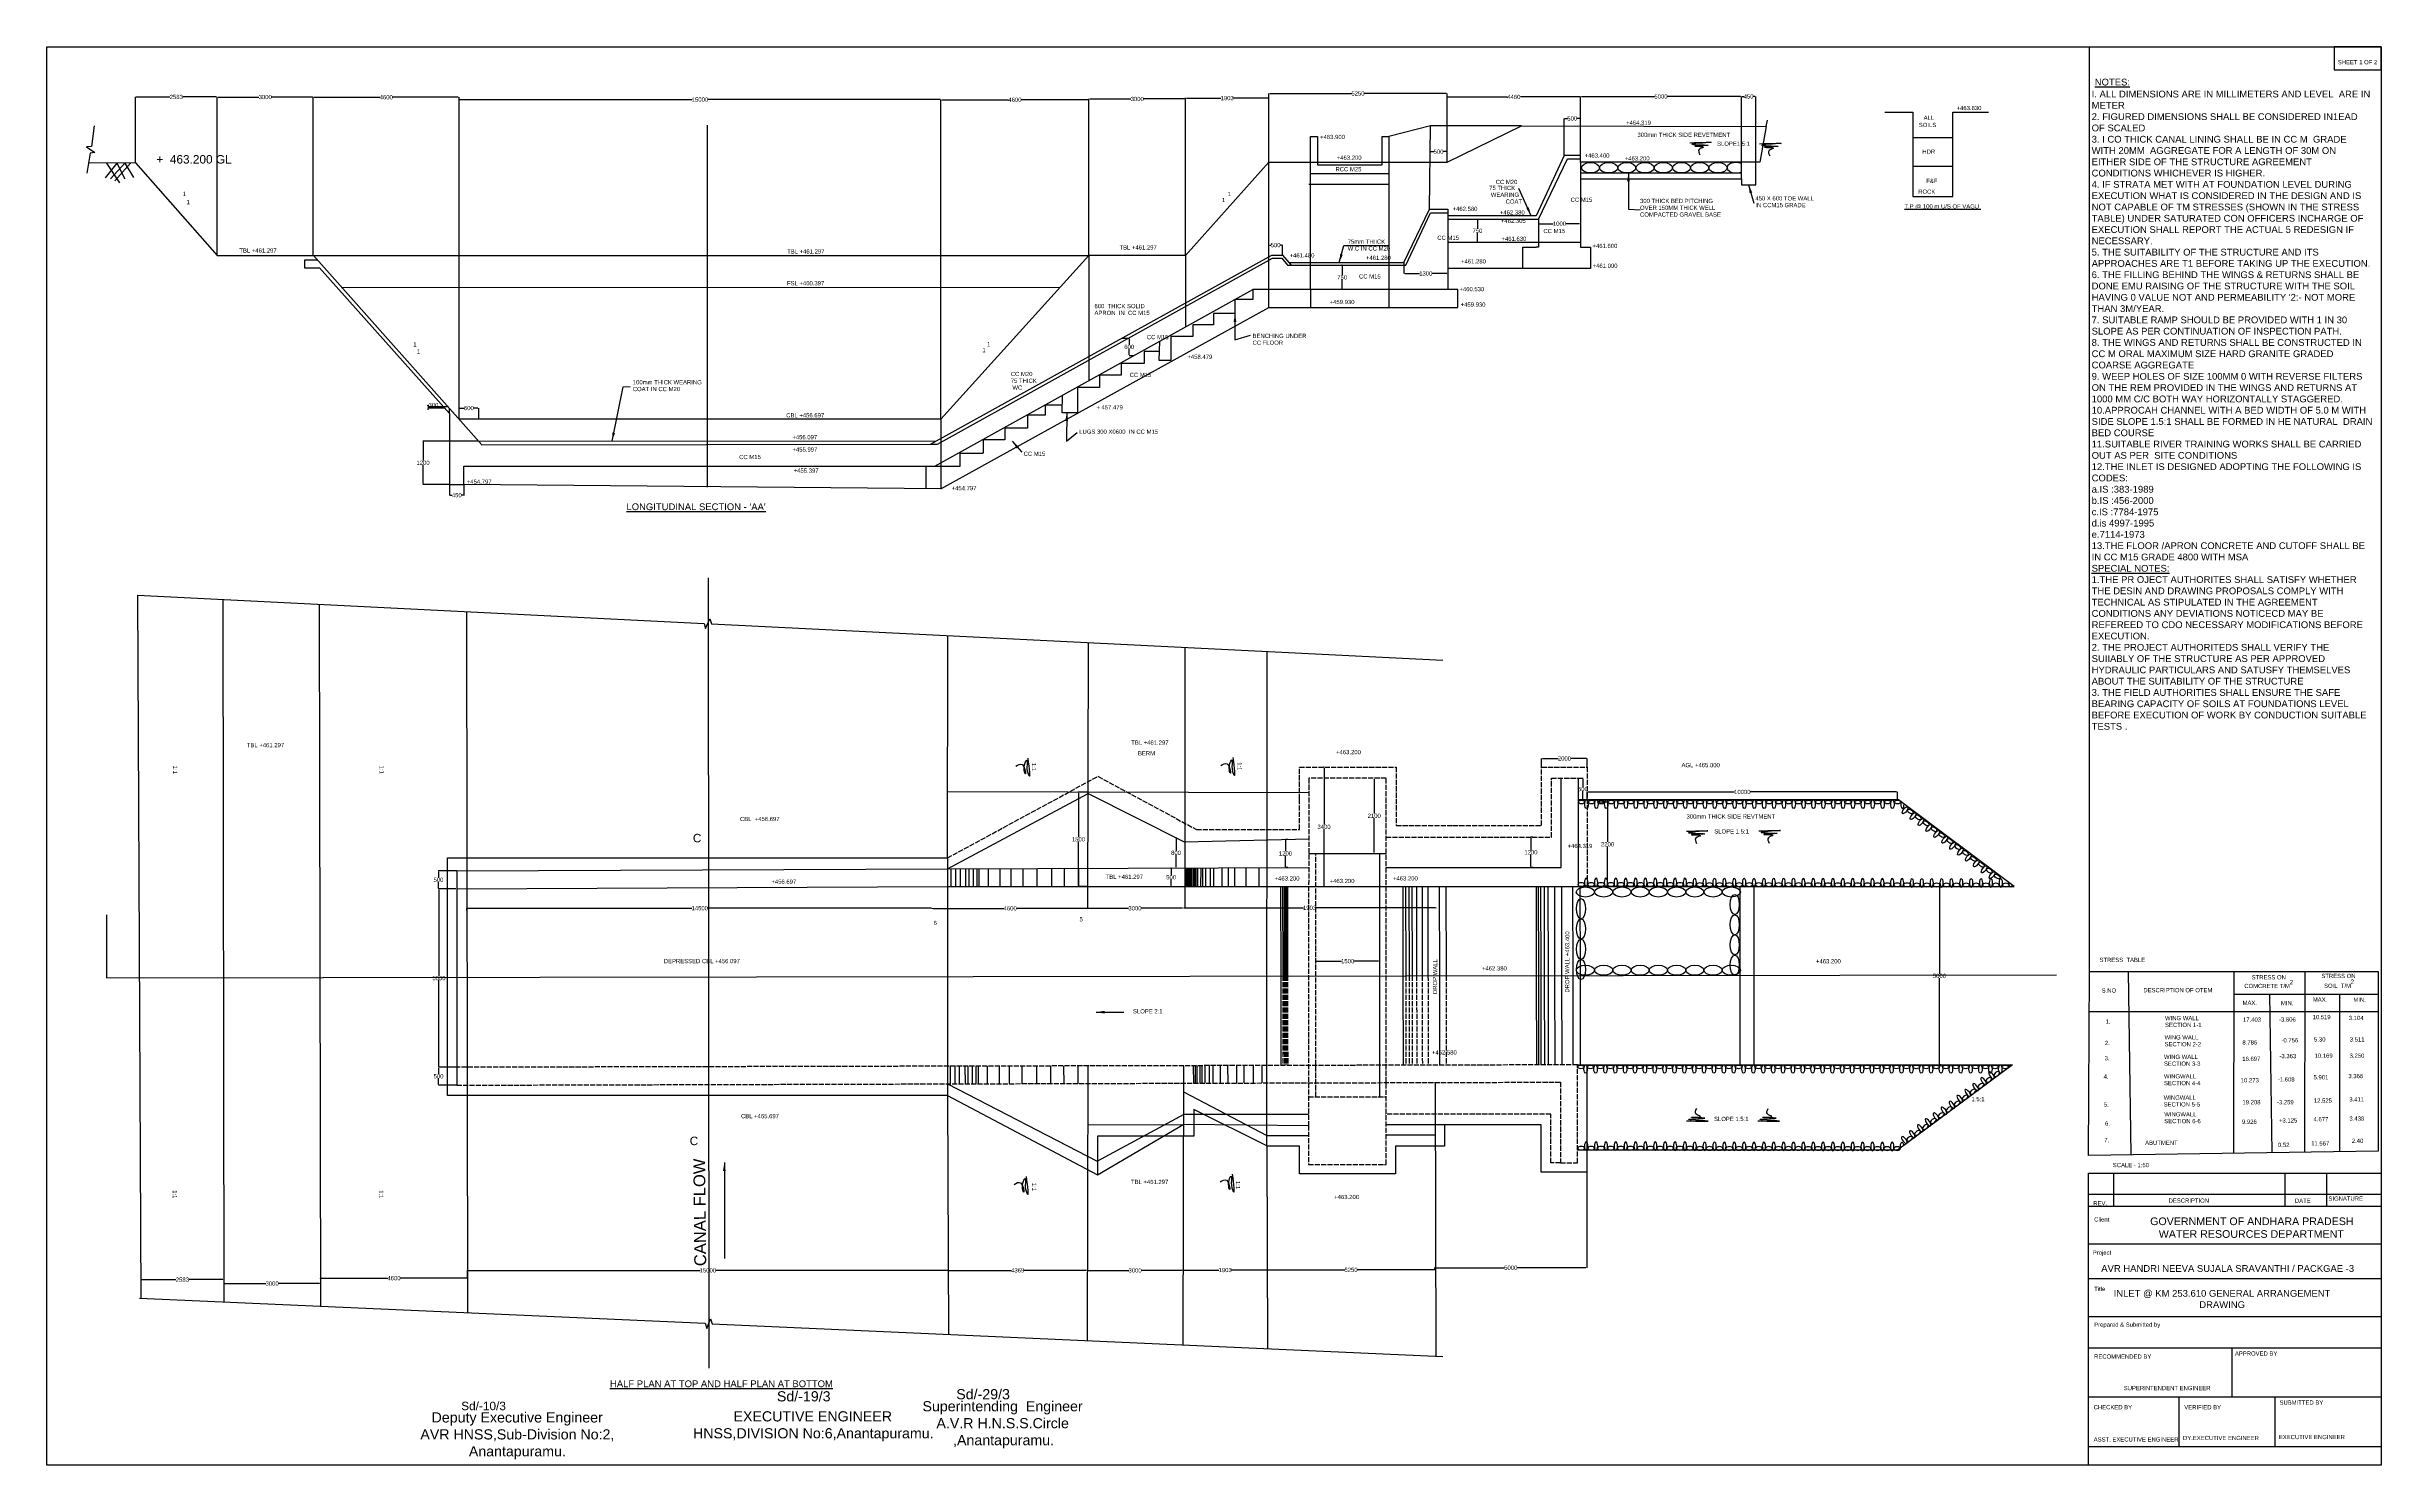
# Model space of a CAD drawing. Header units: inches. Extents: x 1508 to 4265, y 356 to 2032.
import ezdxf

# ---------------------------------------------------------------- set-up
doc = ezdxf.new("R2010")
doc.units = ezdxf.units.IN
doc.header["$MEASUREMENT"] = 0
doc.linetypes.add('ACAD_ISO02W100', pattern=[15, 12, -3])
doc.layers.add('DIMENSIONS', color=7, linetype='Continuous')
doc.layers.add('TEXT', color=1, linetype='Continuous')
doc.styles.get("Standard").update_dxf_attribs({"font": 'arial.ttf', "height": 5})
doc.dimstyles.get("Standard").update_dxf_attribs({"dimtxt": 0.18, "dimasz": 1, "dimexe": 0.18, "dimexo": 0.0625, "dimgap": 0.09, "dimtad": 0, "dimtih": 1, "dimtoh": 1, "dimdec": 4, "dimzin": 0, "dimdsep": 46, "dimtxsty": 'Standard', "dimcen": 0.09, "dimadec": 0, "dimazin": 0, "dimtfac": 1, "dimtdec": 4, "dimtofl": 0, "dimtmove": 0, "dimatfit": 3, "dimfxl": 1, "dimtolj": 1, "dimtzin": 0, "dimarcsym": 0})

# ---------------------------------------------------------------- blocks, each defined once
blk = doc.blocks.new('*D1')
at = {"layer": 'Defpoints', "color": 0, "transparency": 16777216}
for p in [(1709.2, 1972.4), (1612.6, 1894.4), (1709.2, 1785)]:
    blk.add_point(p, dxfattribs=at)
at = {"layer": 'DIMENSIONS', "color": 0, "lineweight": -2, "transparency": 16777216}
for p, q in [((1612.6, 1894.5), (1612.6, 1972.6)), ((1613.6, 1972.4), (1653.3, 1972.4)), ((1708.2, 1972.4), (1668.5, 1972.4)), ((1709.2, 1785.1), (1709.2, 1972.6))]:
    blk.add_line(p, q, dxfattribs=at)
at = {"layer": 'DIMENSIONS', "color": 0, "transparency": 16777216}
for points in [[(1613.6, 1972.6), (1613.6, 1972.2), (1612.6, 1972.4)], [(1708.2, 1972.6), (1708.2, 1972.2), (1709.2, 1972.4)]]:
    blk.add_solid(points, dxfattribs=at)
at = {"layer": 'DIMENSIONS', "color": 0, "transparency": 16777216, "insert": (1660.9, 1972.4), "char_height": 5, "attachment_point": 5}
blk.add_mtext('\\A1;2583', dxfattribs=at)
blk = doc.blocks.new('*D2')
at = {"layer": 'Defpoints', "color": 0, "transparency": 16777216}
for p in [(1822.8, 1972.3), (1709.2, 1785), (1822.8, 1785)]:
    blk.add_point(p, dxfattribs=at)
at = {"layer": 'DIMENSIONS', "color": 0, "lineweight": -2, "transparency": 16777216}
for p, q in [((1709.2, 1785.1), (1709.2, 1972.5)), ((1710.2, 1972.3), (1758.5, 1972.3)), ((1821.8, 1972.3), (1773.6, 1972.3)), ((1822.8, 1785.1), (1822.8, 1972.5))]:
    blk.add_line(p, q, dxfattribs=at)
at = {"layer": 'DIMENSIONS', "color": 0, "transparency": 16777216}
for points in [[(1710.2, 1972.5), (1710.2, 1972.2), (1709.2, 1972.3)], [(1821.8, 1972.5), (1821.8, 1972.2), (1822.8, 1972.3)]]:
    blk.add_solid(points, dxfattribs=at)
at = {"layer": 'DIMENSIONS', "color": 0, "transparency": 16777216, "insert": (1766, 1972.3), "char_height": 5, "attachment_point": 5}
blk.add_mtext('\\A1;3000', dxfattribs=at)
blk = doc.blocks.new('*D3')
at = {"layer": 'Defpoints', "color": 0, "transparency": 16777216}
for p in [(1994.9, 1972), (1822.8, 1785.1), (1994.9, 1591.8)]:
    blk.add_point(p, dxfattribs=at)
at = {"layer": 'DIMENSIONS', "color": 0, "lineweight": -2, "transparency": 16777216}
for p, q in [((1822.8, 1785.2), (1822.8, 1972.2)), ((1823.8, 1972), (1901.2, 1972)), ((1993.9, 1972), (1916.5, 1972)), ((1994.9, 1591.8), (1994.9, 1972.2))]:
    blk.add_line(p, q, dxfattribs=at)
at = {"layer": 'DIMENSIONS', "color": 0, "transparency": 16777216}
for points in [[(1823.8, 1972.2), (1823.8, 1971.8), (1822.8, 1972)], [(1993.9, 1972.2), (1993.9, 1971.8), (1994.9, 1972)]]:
    blk.add_solid(points, dxfattribs=at)
at = {"layer": 'DIMENSIONS', "color": 0, "transparency": 16777216, "insert": (1908.9, 1972), "char_height": 5, "attachment_point": 5}
blk.add_mtext('\\A1;4600', dxfattribs=at)
blk = doc.blocks.new('*D4')
at = {"layer": 'Defpoints', "color": 0, "transparency": 16777216}
for p in [(2564.1, 1969.3), (1994.9, 1591.8), (2564.1, 1591.8)]:
    blk.add_point(p, dxfattribs=at)
at = {"layer": 'DIMENSIONS', "color": 0, "lineweight": -2, "transparency": 16777216}
for p, q in [((1994.9, 1591.8), (1994.9, 1969.4)), ((1995.9, 1969.3), (2270.2, 1969.3)), ((2563.1, 1969.3), (2288.7, 1969.3)), ((2564.1, 1591.8), (2564.1, 1969.4))]:
    blk.add_line(p, q, dxfattribs=at)
at = {"layer": 'DIMENSIONS', "color": 0, "transparency": 16777216}
for points in [[(1995.9, 1969.4), (1995.9, 1969.1), (1994.9, 1969.3)], [(2563.1, 1969.4), (2563.1, 1969.1), (2564.1, 1969.3)]]:
    blk.add_solid(points, dxfattribs=at)
at = {"layer": 'DIMENSIONS', "color": 0, "transparency": 16777216, "insert": (2279.5, 1969.3), "char_height": 5, "attachment_point": 5}
blk.add_mtext('\\A1;15000', dxfattribs=at)
blk = doc.blocks.new('*D5')
at = {"layer": 'Defpoints', "color": 0, "transparency": 16777216}
for p in [(2738.9, 1969.1), (2738.9, 1785), (2564.1, 1591.8)]:
    blk.add_point(p, dxfattribs=at)
at = {"layer": 'DIMENSIONS', "color": 0, "lineweight": -2, "transparency": 16777216}
for p, q in [((2564.1, 1591.9), (2564.1, 1969.3)), ((2565.1, 1969.1), (2643.9, 1969.1)), ((2737.9, 1969.1), (2659.1, 1969.1)), ((2738.9, 1785.1), (2738.9, 1969.3))]:
    blk.add_line(p, q, dxfattribs=at)
at = {"layer": 'DIMENSIONS', "color": 0, "transparency": 16777216}
for points in [[(2565.1, 1969.3), (2565.1, 1969), (2564.1, 1969.1)], [(2737.9, 1969.3), (2737.9, 1969), (2738.9, 1969.1)]]:
    blk.add_solid(points, dxfattribs=at)
at = {"layer": 'DIMENSIONS', "color": 0, "transparency": 16777216, "insert": (2651.5, 1969.1), "char_height": 5, "attachment_point": 5}
blk.add_mtext('\\A1;4600', dxfattribs=at)
blk = doc.blocks.new('*D6')
at = {"layer": 'Defpoints', "color": 0, "transparency": 16777216}
for p in [(2853, 1970), (2738.9, 1785.1), (2853, 1785.1)]:
    blk.add_point(p, dxfattribs=at)
at = {"layer": 'DIMENSIONS', "color": 0, "lineweight": -2, "transparency": 16777216}
for p, q in [((2738.9, 1785.2), (2738.9, 1970.2)), ((2739.9, 1970), (2788.4, 1970)), ((2852, 1970), (2803.5, 1970)), ((2853, 1785.1), (2853, 1970.2))]:
    blk.add_line(p, q, dxfattribs=at)
at = {"layer": 'DIMENSIONS', "color": 0, "transparency": 16777216}
for points in [[(2739.9, 1970.2), (2739.9, 1969.8), (2738.9, 1970)], [(2852, 1970.2), (2852, 1969.8), (2853, 1970)]]:
    blk.add_solid(points, dxfattribs=at)
at = {"layer": 'DIMENSIONS', "color": 0, "transparency": 16777216, "insert": (2796, 1970), "char_height": 5, "attachment_point": 5}
blk.add_mtext('\\A1;3000', dxfattribs=at)
blk = doc.blocks.new('*D7')
at = {"layer": 'Defpoints', "color": 0, "transparency": 16777216}
for p in [(2951.4, 1971), (2951.4, 1895.4), (2853, 1785.1)]:
    blk.add_point(p, dxfattribs=at)
at = {"layer": 'DIMENSIONS', "color": 0, "lineweight": -2, "transparency": 16777216}
for p, q in [((2853, 1785.2), (2853, 1971.2)), ((2854, 1971), (2894.9, 1971)), ((2950.4, 1971), (2909.5, 1971)), ((2951.4, 1895.4), (2951.4, 1971.2))]:
    blk.add_line(p, q, dxfattribs=at)
at = {"layer": 'DIMENSIONS', "color": 0, "transparency": 16777216}
for points in [[(2854, 1971.2), (2854, 1970.9), (2853, 1971)], [(2950.4, 1971.2), (2950.4, 1970.9), (2951.4, 1971)]]:
    blk.add_solid(points, dxfattribs=at)
at = {"layer": 'DIMENSIONS', "color": 0, "transparency": 16777216, "insert": (2902.2, 1971), "char_height": 5, "attachment_point": 5}
blk.add_mtext('\\A1;1903', dxfattribs=at)
blk = doc.blocks.new('*D8')
at = {"layer": 'Defpoints', "color": 0, "transparency": 16777216}
for p in [(3162, 1976.5), (2951.4, 1895.4), (3162, 1895.4)]:
    blk.add_point(p, dxfattribs=at)
at = {"layer": 'DIMENSIONS', "color": 0, "lineweight": -2, "transparency": 16777216}
for p, q in [((2951.4, 1895.5), (2951.4, 1976.6)), ((2952.4, 1976.5), (3049.2, 1976.5)), ((3161, 1976.5), (3064.3, 1976.5)), ((3162, 1895.5), (3162, 1976.6))]:
    blk.add_line(p, q, dxfattribs=at)
at = {"layer": 'DIMENSIONS', "color": 0, "transparency": 16777216}
for points in [[(2952.4, 1976.6), (2952.4, 1976.3), (2951.4, 1976.5)], [(3161, 1976.6), (3161, 1976.3), (3162, 1976.5)]]:
    blk.add_solid(points, dxfattribs=at)
at = {"layer": 'DIMENSIONS', "color": 0, "transparency": 16777216, "insert": (3056.7, 1976.5), "char_height": 5, "attachment_point": 5}
blk.add_mtext('\\A1;5250', dxfattribs=at)
blk = doc.blocks.new('*D9')
at = {"layer": 'Defpoints', "color": 0, "transparency": 16777216}
for p in [(3319.6, 1972.4), (3319.6, 1937.9), (3162, 1895.5)]:
    blk.add_point(p, dxfattribs=at)
at = {"layer": 'DIMENSIONS', "color": 0, "lineweight": -2, "transparency": 16777216}
for p, q in [((3162, 1895.5), (3162, 1972.6)), ((3163, 1972.4), (3233.2, 1972.4)), ((3318.6, 1972.4), (3248.5, 1972.4)), ((3319.6, 1938), (3319.6, 1972.6))]:
    blk.add_line(p, q, dxfattribs=at)
at = {"layer": 'DIMENSIONS', "color": 0, "transparency": 16777216}
for points in [[(3163, 1972.5), (3163, 1972.2), (3162, 1972.4)], [(3318.6, 1972.5), (3318.6, 1972.2), (3319.6, 1972.4)]]:
    blk.add_solid(points, dxfattribs=at)
at = {"layer": 'DIMENSIONS', "color": 0, "transparency": 16777216, "insert": (3240.8, 1972.4), "char_height": 5, "attachment_point": 5}
blk.add_mtext('\\A1;4460', dxfattribs=at)
blk = doc.blocks.new('*D10')
at = {"layer": 'Defpoints', "color": 0, "transparency": 16777216}
for p in [(3509.6, 1973), (3319.6, 1937.9), (3509.6, 1895.5)]:
    blk.add_point(p, dxfattribs=at)
at = {"layer": 'DIMENSIONS', "color": 0, "lineweight": -2, "transparency": 16777216}
for p, q in [((3319.6, 1938), (3319.6, 1973.1)), ((3320.6, 1973), (3407.1, 1973)), ((3508.6, 1973), (3422.2, 1973)), ((3509.6, 1895.6), (3509.6, 1973.1))]:
    blk.add_line(p, q, dxfattribs=at)
at = {"layer": 'DIMENSIONS', "color": 0, "transparency": 16777216}
for points in [[(3320.6, 1973.1), (3320.6, 1972.8), (3319.6, 1973)], [(3508.6, 1973.1), (3508.6, 1972.8), (3509.6, 1973)]]:
    blk.add_solid(points, dxfattribs=at)
at = {"layer": 'DIMENSIONS', "color": 0, "transparency": 16777216, "insert": (3414.6, 1973), "char_height": 5, "attachment_point": 5}
blk.add_mtext('\\A1;5000', dxfattribs=at)
blk = doc.blocks.new('*D11')
at = {"layer": 'Defpoints', "color": 0, "transparency": 16777216}
for p in [(3526.6, 1973), (3509.6, 1895.5), (3526.6, 1895.5)]:
    blk.add_point(p, dxfattribs=at)
at = {"layer": 'DIMENSIONS', "color": 0, "lineweight": -2, "transparency": 16777216}
for p, q in [((3509.6, 1895.6), (3509.6, 1973.1)), ((3510.6, 1973), (3512.4, 1973)), ((3525.6, 1973), (3523.8, 1973)), ((3526.6, 1895.6), (3526.6, 1973.1))]:
    blk.add_line(p, q, dxfattribs=at)
at = {"layer": 'DIMENSIONS', "color": 0, "transparency": 16777216}
for points in [[(3510.6, 1973.1), (3510.6, 1972.8), (3509.6, 1973)], [(3525.6, 1973.1), (3525.6, 1972.8), (3526.6, 1973)]]:
    blk.add_solid(points, dxfattribs=at)
at = {"layer": 'DIMENSIONS', "color": 0, "transparency": 16777216, "insert": (3518.1, 1973), "char_height": 5, "attachment_point": 5}
blk.add_mtext('\\A1;450', dxfattribs=at)
blk = doc.blocks.new('*D12')
at = {"layer": 'Defpoints', "color": 0, "transparency": 16777216}
for p in [(1958.1, 1606.5), (1978.2, 1605), (1981.8, 1606.5)]:
    blk.add_point(p, dxfattribs=at)
at = {"layer": 'DIMENSIONS', "color": 0, "lineweight": -2, "transparency": 16777216}
for p, q in [((1981.7, 1606.5), (1957.9, 1606.5)), ((1978.1, 1605), (1957.9, 1605)), ((1958.1, 1607.5), (1958.1, 1608.5)), ((1958.1, 1608.5), (1959.1, 1608.5)), ((1958.1, 1604), (1958.1, 1603))]:
    blk.add_line(p, q, dxfattribs=at)
at = {"layer": 'DIMENSIONS', "color": 0, "transparency": 16777216}
for points in [[(1957.9, 1607.5), (1958.2, 1607.5), (1958.1, 1606.5)], [(1957.9, 1604), (1958.2, 1604), (1958.1, 1605)]]:
    blk.add_solid(points, dxfattribs=at)
at = {"layer": 'DIMENSIONS', "color": 0, "transparency": 16777216, "insert": (1964.7, 1608.5), "char_height": 5, "attachment_point": 5}
blk.add_mtext('\\A1;300', dxfattribs=at)
blk = doc.blocks.new('*D13')
at = {"layer": 'Defpoints', "color": 0, "transparency": 16777216}
for p in [(2018.1, 1604.9), (1994.9, 1591.8), (2018.1, 1591.8)]:
    blk.add_point(p, dxfattribs=at)
at = {"layer": 'DIMENSIONS', "color": 0, "lineweight": -2, "transparency": 16777216}
for p, q in [((1994.9, 1591.8), (1994.9, 1605)), ((1995.9, 1604.9), (2000.9, 1604.9)), ((2017.1, 1604.9), (2012.1, 1604.9)), ((2018.1, 1591.8), (2018.1, 1605))]:
    blk.add_line(p, q, dxfattribs=at)
at = {"layer": 'DIMENSIONS', "color": 0, "transparency": 16777216}
for points in [[(1995.9, 1605), (1995.9, 1604.7), (1994.9, 1604.9)], [(2017.1, 1605), (2017.1, 1604.7), (2018.1, 1604.9)]]:
    blk.add_solid(points, dxfattribs=at)
at = {"layer": 'DIMENSIONS', "color": 0, "transparency": 16777216, "insert": (2006.5, 1604.9), "char_height": 5, "attachment_point": 5}
blk.add_mtext('\\A1;600', dxfattribs=at)
blk = doc.blocks.new('*D14')
at = {"layer": 'Defpoints', "color": 0, "transparency": 16777216}
for p in [(2017.9, 1565.9), (1952.4, 1514.7), (1983.8, 1514.7)]:
    blk.add_point(p, dxfattribs=at)
at = {"layer": 'DIMENSIONS', "color": 0, "lineweight": -2, "transparency": 16777216}
for p, q in [((2017.8, 1565.9), (1952.2, 1565.9)), ((1952.4, 1564.9), (1952.4, 1543)), ((1952.4, 1515.7), (1952.4, 1537.7)), ((1983.8, 1514.7), (1952.2, 1514.7))]:
    blk.add_line(p, q, dxfattribs=at)
at = {"layer": 'DIMENSIONS', "color": 0, "transparency": 16777216}
for points in [[(1952.2, 1564.9), (1952.6, 1564.9), (1952.4, 1565.9)], [(1952.2, 1515.7), (1952.6, 1515.7), (1952.4, 1514.7)]]:
    blk.add_solid(points, dxfattribs=at)
at = {"layer": 'DIMENSIONS', "color": 0, "transparency": 16777216, "insert": (1952.4, 1540.3), "char_height": 5, "attachment_point": 5}
blk.add_mtext('\\A1;1200', dxfattribs=at)
blk = doc.blocks.new('*D15')
at = {"layer": 'Defpoints', "color": 0, "transparency": 16777216}
for p in [(1983.8, 1514.7), (2000.6, 1514.7), (2000.6, 1502)]:
    blk.add_point(p, dxfattribs=at)
at = {"layer": 'DIMENSIONS', "color": 0, "lineweight": -2, "transparency": 16777216}
for p, q in [((1983.8, 1514.7), (1983.8, 1501.8)), ((1984.8, 1502), (1986.5, 1502)), ((1999.6, 1502), (1997.9, 1502)), ((2000.6, 1514.7), (2000.6, 1501.8))]:
    blk.add_line(p, q, dxfattribs=at)
at = {"layer": 'DIMENSIONS', "color": 0, "transparency": 16777216}
for points in [[(1984.8, 1502.2), (1984.8, 1501.8), (1983.8, 1502)], [(1999.6, 1502.2), (1999.6, 1501.8), (2000.6, 1502)]]:
    blk.add_solid(points, dxfattribs=at)
at = {"layer": 'DIMENSIONS', "color": 0, "transparency": 16777216, "insert": (1992.2, 1502), "char_height": 5, "attachment_point": 5}
blk.add_mtext('\\A1;450', dxfattribs=at)
blk = doc.blocks.new('*D16')
at = {"layer": 'Defpoints', "color": 0, "transparency": 16777216}
for p in [(2778, 1687.6), (2786.5, 1666.8), (2791.9, 1666.8)]:
    blk.add_point(p, dxfattribs=at)
at = {"layer": 'DIMENSIONS', "color": 0, "lineweight": -2, "transparency": 16777216}
for p, q in [((2778, 1687.6), (2786.7, 1687.6)), ((2786.5, 1686.6), (2786.5, 1679.8)), ((2791.8, 1666.8), (2786.4, 1666.8)), ((2786.5, 1667.8), (2786.5, 1674.5))]:
    blk.add_line(p, q, dxfattribs=at)
at = {"layer": 'DIMENSIONS', "color": 0, "transparency": 16777216}
for points in [[(2786.4, 1686.6), (2786.7, 1686.6), (2786.5, 1687.6)], [(2786.4, 1667.8), (2786.7, 1667.8), (2786.5, 1666.8)]]:
    blk.add_solid(points, dxfattribs=at)
at = {"layer": 'DIMENSIONS', "color": 0, "transparency": 16777216, "insert": (2786.5, 1677.2), "char_height": 5, "attachment_point": 5}
blk.add_mtext('\\A1;600', dxfattribs=at)
blk = doc.blocks.new('*D17')
at = {"layer": 'Defpoints', "color": 0, "transparency": 16777216}
for p in [(2967.4, 1797.4), (2951.4, 1786.6), (2967.4, 1785.4)]:
    blk.add_point(p, dxfattribs=at)
at = {"layer": 'DIMENSIONS', "color": 0, "lineweight": -2, "transparency": 16777216}
for p, q in [((2951.4, 1786.7), (2951.4, 1797.6)), ((2952.4, 1797.4), (2953.8, 1797.4)), ((2966.4, 1797.4), (2965, 1797.4)), ((2967.4, 1785.5), (2967.4, 1797.6))]:
    blk.add_line(p, q, dxfattribs=at)
at = {"layer": 'DIMENSIONS', "color": 0, "transparency": 16777216}
for points in [[(2952.4, 1797.6), (2952.4, 1797.3), (2951.4, 1797.4)], [(2966.4, 1797.6), (2966.4, 1797.3), (2967.4, 1797.4)]]:
    blk.add_solid(points, dxfattribs=at)
at = {"layer": 'DIMENSIONS', "color": 0, "transparency": 16777216, "insert": (2959.4, 1797.4), "char_height": 5, "attachment_point": 5}
blk.add_mtext('\\A1;500', dxfattribs=at)
blk = doc.blocks.new('*D18')
at = {"layer": 'Defpoints', "color": 0, "transparency": 16777216}
for p in [(3038, 1773.7), (3038, 1745), (3038, 1745)]:
    blk.add_point(p, dxfattribs=at)
at = {"layer": 'DIMENSIONS', "color": 0, "lineweight": -2, "transparency": 16777216}
for p, q in [((3037.9, 1773.7), (3037.8, 1773.7)), ((3038, 1772.7), (3038, 1762)), ((3037.9, 1745), (3037.8, 1745)), ((3038, 1746), (3038, 1756.7))]:
    blk.add_line(p, q, dxfattribs=at)
at = {"layer": 'DIMENSIONS', "color": 0, "transparency": 16777216}
for points in [[(3037.8, 1772.7), (3038.1, 1772.7), (3038, 1773.7)], [(3037.8, 1746), (3038.1, 1746), (3038, 1745)]]:
    blk.add_solid(points, dxfattribs=at)
at = {"layer": 'DIMENSIONS', "color": 0, "transparency": 16777216, "insert": (3038, 1759.3), "char_height": 5, "attachment_point": 5}
blk.add_mtext('\\A1;750', dxfattribs=at)
blk = doc.blocks.new('*D19')
at = {"layer": 'Defpoints', "color": 0, "transparency": 16777216}
for p in [(3197.8, 1828.1), (3197.8, 1800.4), (3197.8, 1800.4)]:
    blk.add_point(p, dxfattribs=at)
at = {"layer": 'DIMENSIONS', "color": 0, "lineweight": -2, "transparency": 16777216}
for p, q in [((3197.8, 1828.1), (3197.7, 1828.1)), ((3197.8, 1827.1), (3197.8, 1816.9)), ((3197.8, 1800.4), (3197.7, 1800.4)), ((3197.8, 1801.4), (3197.8, 1811.6))]:
    blk.add_line(p, q, dxfattribs=at)
at = {"layer": 'DIMENSIONS', "color": 0, "transparency": 16777216}
for points in [[(3197.7, 1827.1), (3198, 1827.1), (3197.8, 1828.1)], [(3197.7, 1801.4), (3198, 1801.4), (3197.8, 1800.4)]]:
    blk.add_solid(points, dxfattribs=at)
at = {"layer": 'DIMENSIONS', "color": 0, "transparency": 16777216, "insert": (3197.8, 1814.3), "char_height": 5, "attachment_point": 5}
blk.add_mtext('\\A1;750', dxfattribs=at)
blk = doc.blocks.new('*D20')
at = {"layer": 'Defpoints', "color": 0, "transparency": 16777216}
for p in [(3162, 1907.8), (3141.8, 1895.4), (3162, 1895.5)]:
    blk.add_point(p, dxfattribs=at)
at = {"layer": 'DIMENSIONS', "color": 0, "lineweight": -2, "transparency": 16777216}
for p, q in [((3141.8, 1895.4), (3141.8, 1908)), ((3142.8, 1907.8), (3146.3, 1907.8)), ((3161, 1907.8), (3157.5, 1907.8)), ((3162, 1895.6), (3162, 1908))]:
    blk.add_line(p, q, dxfattribs=at)
at = {"layer": 'DIMENSIONS', "color": 0, "transparency": 16777216}
for points in [[(3142.8, 1908), (3142.8, 1907.6), (3141.8, 1907.8)], [(3161, 1908), (3161, 1907.6), (3162, 1907.8)]]:
    blk.add_solid(points, dxfattribs=at)
at = {"layer": 'DIMENSIONS', "color": 0, "transparency": 16777216, "insert": (3151.9, 1907.8), "char_height": 5, "attachment_point": 5}
blk.add_mtext('\\A1;500', dxfattribs=at)
blk = doc.blocks.new('*D21')
at = {"layer": 'Defpoints', "color": 0, "transparency": 16777216}
for p in [(3319.5, 1947), (3300.2, 1903.3), (3319.5, 1903.3)]:
    blk.add_point(p, dxfattribs=at)
at = {"layer": 'DIMENSIONS', "color": 0, "lineweight": -2, "transparency": 16777216}
for p, q in [((3300.2, 1903.4), (3300.2, 1947.1)), ((3301.2, 1947), (3304.2, 1947)), ((3318.5, 1947), (3315.4, 1947)), ((3319.5, 1903.4), (3319.5, 1947.1))]:
    blk.add_line(p, q, dxfattribs=at)
at = {"layer": 'DIMENSIONS', "color": 0, "transparency": 16777216}
for points in [[(3301.2, 1947.1), (3301.2, 1946.8), (3300.2, 1947)], [(3318.5, 1947.1), (3318.5, 1946.8), (3319.5, 1947)]]:
    blk.add_solid(points, dxfattribs=at)
at = {"layer": 'DIMENSIONS', "color": 0, "transparency": 16777216, "insert": (3309.8, 1947), "char_height": 5, "attachment_point": 5}
blk.add_mtext('\\A1;500', dxfattribs=at)
blk = doc.blocks.new('*D22')
at = {"layer": 'Defpoints', "color": 0, "transparency": 16777216}
for p in [(3269.8, 1822.7), (3319.5, 1822.7), (3319.5, 1822.7)]:
    blk.add_point(p, dxfattribs=at)
at = {"layer": 'DIMENSIONS', "color": 0, "lineweight": -2, "transparency": 16777216}
for p, q in [((3269.8, 1822.8), (3269.8, 1822.9)), ((3270.8, 1822.7), (3287.3, 1822.7)), ((3318.5, 1822.7), (3302, 1822.7)), ((3319.5, 1822.8), (3319.5, 1822.9))]:
    blk.add_line(p, q, dxfattribs=at)
at = {"layer": 'DIMENSIONS', "color": 0, "transparency": 16777216}
for points in [[(3270.8, 1822.9), (3270.8, 1822.6), (3269.8, 1822.7)], [(3318.5, 1822.9), (3318.5, 1822.6), (3319.5, 1822.7)]]:
    blk.add_solid(points, dxfattribs=at)
at = {"layer": 'DIMENSIONS', "color": 0, "transparency": 16777216, "insert": (3294.7, 1822.7), "char_height": 5, "attachment_point": 5}
blk.add_mtext('\\A1;1000', dxfattribs=at)
blk = doc.blocks.new('*D23')
at = {"layer": 'Defpoints', "color": 0, "transparency": 16777216}
for p in [(3111, 1776.9), (3162.7, 1776.9), (3162.7, 1763.9)]:
    blk.add_point(p, dxfattribs=at)
at = {"layer": 'DIMENSIONS', "color": 0, "lineweight": -2, "transparency": 16777216}
for p, q in [((3111, 1776.8), (3111, 1763.8)), ((3162.7, 1776.8), (3162.7, 1763.8)), ((3112, 1763.9), (3129.5, 1763.9)), ((3161.7, 1763.9), (3144.1, 1763.9))]:
    blk.add_line(p, q, dxfattribs=at)
at = {"layer": 'DIMENSIONS', "color": 0, "transparency": 16777216}
for points in [[(3112, 1764.1), (3112, 1763.8), (3111, 1763.9)], [(3161.7, 1764.1), (3161.7, 1763.8), (3162.7, 1763.9)]]:
    blk.add_solid(points, dxfattribs=at)
at = {"layer": 'DIMENSIONS', "color": 0, "transparency": 16777216, "insert": (3136.8, 1763.9), "char_height": 5, "attachment_point": 5}
blk.add_mtext('\\A1;1300', dxfattribs=at)
blk = doc.blocks.new('*D24')
at = {"layer": 'Defpoints', "color": 0, "transparency": 16777216}
for p in [(1619.1, 576.4), (1717.1, 576.6), (1717.1, 575.5)]:
    blk.add_point(p, dxfattribs=at)
at = {"layer": 'DIMENSIONS', "color": 0, "lineweight": -2, "transparency": 16777216}
for p, q in [((1619.1, 576.4), (1619.1, 575.3)), ((1620.1, 575.5), (1660.5, 575.5)), ((1716.1, 575.5), (1675.7, 575.5)), ((1717.1, 576.5), (1717.1, 575.3))]:
    blk.add_line(p, q, dxfattribs=at)
at = {"layer": 'DIMENSIONS', "color": 0, "transparency": 16777216}
for points in [[(1620.1, 575.7), (1620.1, 575.3), (1619.1, 575.5)], [(1716.1, 575.7), (1716.1, 575.3), (1717.1, 575.5)]]:
    blk.add_solid(points, dxfattribs=at)
at = {"layer": 'DIMENSIONS', "color": 0, "transparency": 16777216, "insert": (1668.1, 575.5), "char_height": 5, "attachment_point": 5}
blk.add_mtext('\\A1;2583', dxfattribs=at)
blk = doc.blocks.new('*D25')
at = {"layer": 'Defpoints', "color": 0, "transparency": 16777216}
for p in [(1717.1, 583), (1831.1, 583.2), (1831.1, 570.8)]:
    blk.add_point(p, dxfattribs=at)
at = {"layer": 'DIMENSIONS', "color": 0, "lineweight": -2, "transparency": 16777216}
for p, q in [((1717.1, 582.9), (1717.1, 570.7)), ((1831.1, 583.1), (1831.1, 570.7)), ((1718.1, 570.8), (1766.6, 570.8)), ((1830.1, 570.8), (1781.7, 570.8))]:
    blk.add_line(p, q, dxfattribs=at)
at = {"layer": 'DIMENSIONS', "color": 0, "transparency": 16777216}
for points in [[(1718.1, 571), (1718.1, 570.7), (1717.1, 570.8)], [(1830.1, 571), (1830.1, 570.7), (1831.1, 570.8)]]:
    blk.add_solid(points, dxfattribs=at)
at = {"layer": 'DIMENSIONS', "color": 0, "transparency": 16777216, "insert": (1774.1, 570.8), "char_height": 5, "attachment_point": 5}
blk.add_mtext('\\A1;3000', dxfattribs=at)
blk = doc.blocks.new('*D26')
at = {"layer": 'Defpoints', "color": 0, "transparency": 16777216}
for p in [(1831.1, 576.9), (2005, 577.2), (2005, 577.2)]:
    blk.add_point(p, dxfattribs=at)
at = {"layer": 'DIMENSIONS', "color": 0, "lineweight": -2, "transparency": 16777216}
for p, q in [((1831.1, 577), (1831.1, 577.4)), ((1832.1, 577.2), (1910.4, 577.2)), ((2004, 577.2), (1925.7, 577.2)), ((2005, 577.3), (2005, 577.4))]:
    blk.add_line(p, q, dxfattribs=at)
at = {"layer": 'DIMENSIONS', "color": 0, "transparency": 16777216}
for points in [[(1832.1, 577.4), (1832.1, 577.1), (1831.1, 577.2)], [(2004, 577.4), (2004, 577.1), (2005, 577.2)]]:
    blk.add_solid(points, dxfattribs=at)
at = {"layer": 'DIMENSIONS', "color": 0, "transparency": 16777216, "insert": (1918.1, 577.2), "char_height": 5, "attachment_point": 5}
blk.add_mtext('\\A1;4600', dxfattribs=at)
blk = doc.blocks.new('*D27')
at = {"layer": 'Defpoints', "color": 0, "transparency": 16777216}
for p in [(2572.7, 586.4), (2572.7, 586.4), (2005, 577.4)]:
    blk.add_point(p, dxfattribs=at)
at = {"layer": 'DIMENSIONS', "color": 0, "lineweight": -2, "transparency": 16777216}
for p, q in [((2005, 577.5), (2005, 586.6)), ((2006, 586.4), (2279.6, 586.4)), ((2571.7, 586.4), (2298.1, 586.4)), ((2572.7, 586.5), (2572.7, 586.6))]:
    blk.add_line(p, q, dxfattribs=at)
at = {"layer": 'DIMENSIONS', "color": 0, "transparency": 16777216}
for points in [[(2006, 586.6), (2006, 586.3), (2005, 586.4)], [(2571.7, 586.6), (2571.7, 586.3), (2572.7, 586.4)]]:
    blk.add_solid(points, dxfattribs=at)
at = {"layer": 'DIMENSIONS', "color": 0, "transparency": 16777216, "insert": (2288.8, 586.4), "char_height": 5, "attachment_point": 5}
blk.add_mtext('\\A1;15000', dxfattribs=at)
blk = doc.blocks.new('*D28')
at = {"layer": 'Defpoints', "color": 0, "transparency": 16777216}
for p in [(2572.7, 586.4), (2736.9, 586.4), (2736.9, 586.4)]:
    blk.add_point(p, dxfattribs=at)
at = {"layer": 'DIMENSIONS', "color": 0, "lineweight": -2, "transparency": 16777216}
for p, q in [((2572.7, 586.5), (2572.7, 586.6)), ((2573.7, 586.4), (2647.1, 586.4)), ((2735.9, 586.4), (2662.4, 586.4)), ((2736.9, 586.5), (2736.9, 586.6))]:
    blk.add_line(p, q, dxfattribs=at)
at = {"layer": 'DIMENSIONS', "color": 0, "transparency": 16777216}
for points in [[(2573.7, 586.6), (2573.7, 586.3), (2572.7, 586.4)], [(2735.9, 586.6), (2735.9, 586.3), (2736.9, 586.4)]]:
    blk.add_solid(points, dxfattribs=at)
at = {"layer": 'DIMENSIONS', "color": 0, "transparency": 16777216, "insert": (2654.8, 586.4), "char_height": 5, "attachment_point": 5}
blk.add_mtext('\\A1;4369', dxfattribs=at)
blk = doc.blocks.new('*D29')
at = {"layer": 'Defpoints', "color": 0, "transparency": 16777216}
for p in [(2736.9, 586.4), (2850, 586.4), (2850, 586.4)]:
    blk.add_point(p, dxfattribs=at)
at = {"layer": 'DIMENSIONS', "color": 0, "lineweight": -2, "transparency": 16777216}
for p, q in [((2736.9, 586.5), (2736.9, 586.6)), ((2737.9, 586.4), (2785.9, 586.4)), ((2849, 586.4), (2801, 586.4)), ((2850, 586.5), (2850, 586.6))]:
    blk.add_line(p, q, dxfattribs=at)
at = {"layer": 'DIMENSIONS', "color": 0, "transparency": 16777216}
for points in [[(2737.9, 586.6), (2737.9, 586.3), (2736.9, 586.4)], [(2849, 586.6), (2849, 586.3), (2850, 586.4)]]:
    blk.add_solid(points, dxfattribs=at)
at = {"layer": 'DIMENSIONS', "color": 0, "transparency": 16777216, "insert": (2793.4, 586.4), "char_height": 5, "attachment_point": 5}
blk.add_mtext('\\A1;3000', dxfattribs=at)
blk = doc.blocks.new('*D30')
at = {"layer": 'Defpoints', "color": 0, "transparency": 16777216}
for p in [(2850, 586.4), (2949.6, 586.8), (2949.6, 586.8)]:
    blk.add_point(p, dxfattribs=at)
at = {"layer": 'DIMENSIONS', "color": 0, "lineweight": -2, "transparency": 16777216}
for p, q in [((2850, 586.5), (2850, 587)), ((2851, 586.8), (2892.5, 586.8)), ((2948.6, 586.8), (2907.1, 586.8)), ((2949.6, 586.8), (2949.6, 587))]:
    blk.add_line(p, q, dxfattribs=at)
at = {"layer": 'DIMENSIONS', "color": 0, "transparency": 16777216}
for points in [[(2851, 586.9), (2851, 586.6), (2850, 586.8)], [(2948.6, 586.9), (2948.6, 586.6), (2949.6, 586.8)]]:
    blk.add_solid(points, dxfattribs=at)
at = {"layer": 'DIMENSIONS', "color": 0, "transparency": 16777216, "insert": (2899.8, 586.8), "char_height": 5, "attachment_point": 5}
blk.add_mtext('\\A1;1903', dxfattribs=at)
blk = doc.blocks.new('*D31')
at = {"layer": 'Defpoints', "color": 0, "transparency": 16777216}
for p in [(2948.6, 586.6), (3148.4, 587), (3148.4, 587)]:
    blk.add_point(p, dxfattribs=at)
at = {"layer": 'DIMENSIONS', "color": 0, "lineweight": -2, "transparency": 16777216}
for p, q in [((2948.6, 586.7), (2948.6, 587.2)), ((2949.6, 587), (3041, 587)), ((3147.4, 587), (3056.1, 587)), ((3148.4, 587.1), (3148.4, 587.2))]:
    blk.add_line(p, q, dxfattribs=at)
at = {"layer": 'DIMENSIONS', "color": 0, "transparency": 16777216}
for points in [[(2949.6, 587.2), (2949.6, 586.8), (2948.6, 587)], [(3147.4, 587.2), (3147.4, 586.8), (3148.4, 587)]]:
    blk.add_solid(points, dxfattribs=at)
at = {"layer": 'DIMENSIONS', "color": 0, "transparency": 16777216, "insert": (3048.5, 587), "char_height": 5, "attachment_point": 5}
blk.add_mtext('\\A1;5250', dxfattribs=at)
blk = doc.blocks.new('*D32')
at = {"layer": 'Defpoints', "color": 0, "transparency": 16777216}
for p in [(3327, 702.4), (3147.4, 587.2), (3327, 589.5)]:
    blk.add_point(p, dxfattribs=at)
at = {"layer": 'DIMENSIONS', "color": 0, "lineweight": -2, "transparency": 16777216}
for p, q in [((3327, 702.3), (3327, 589.4)), ((3147.4, 587.2), (3147.4, 589.7)), ((3148.4, 589.5), (3229.6, 589.5)), ((3326, 589.5), (3244.7, 589.5))]:
    blk.add_line(p, q, dxfattribs=at)
at = {"layer": 'DIMENSIONS', "color": 0, "transparency": 16777216}
for points in [[(3148.4, 589.7), (3148.4, 589.4), (3147.4, 589.5)], [(3326, 589.7), (3326, 589.4), (3327, 589.5)]]:
    blk.add_solid(points, dxfattribs=at)
at = {"layer": 'DIMENSIONS', "color": 0, "transparency": 16777216, "insert": (3237.2, 589.5), "char_height": 5, "attachment_point": 5}
blk.add_mtext('\\A1;5000', dxfattribs=at)
blk = doc.blocks.new('*D33')
at = {"layer": 'Defpoints', "color": 0, "transparency": 16777216}
for p in [(1970.7, 805.1), (1992.3, 826.3), (1992.3, 805.1)]:
    blk.add_point(p, dxfattribs=at)
at = {"layer": 'DIMENSIONS', "color": 0, "lineweight": -2, "transparency": 16777216}
for p, q in [((1992.2, 826.3), (1970.5, 826.3)), ((1992.2, 805.1), (1970.5, 805.1)), ((1970.7, 825.3), (1970.7, 818.3)), ((1970.7, 806.1), (1970.7, 813.1))]:
    blk.add_line(p, q, dxfattribs=at)
at = {"layer": 'DIMENSIONS', "color": 0, "transparency": 16777216}
for points in [[(1970.5, 825.3), (1970.9, 825.3), (1970.7, 826.3)], [(1970.5, 806.1), (1970.9, 806.1), (1970.7, 805.1)]]:
    blk.add_solid(points, dxfattribs=at)
at = {"layer": 'DIMENSIONS', "color": 0, "transparency": 16777216, "insert": (1970.7, 815.7), "char_height": 5, "attachment_point": 5}
blk.add_mtext('\\A1;500', dxfattribs=at)
blk = doc.blocks.new('*D34')
at = {"layer": 'Defpoints', "color": 0, "transparency": 16777216}
for p in [(1971.2, 1037), (1991.2, 1037), (1992.3, 826.3)]:
    blk.add_point(p, dxfattribs=at)
at = {"layer": 'DIMENSIONS', "color": 0, "lineweight": -2, "transparency": 16777216}
for p, q in [((1991.1, 1037), (1971.1, 1037)), ((1971.2, 1036), (1971.2, 934.3)), ((1971.2, 827.3), (1971.2, 929)), ((1992.2, 826.3), (1971.1, 826.3))]:
    blk.add_line(p, q, dxfattribs=at)
at = {"layer": 'DIMENSIONS', "color": 0, "transparency": 16777216}
for points in [[(1971.1, 1036), (1971.4, 1036), (1971.2, 1037)], [(1971.1, 827.3), (1971.4, 827.3), (1971.2, 826.3)]]:
    blk.add_solid(points, dxfattribs=at)
at = {"layer": 'DIMENSIONS', "color": 0, "transparency": 16777216, "insert": (1971.2, 931.6), "char_height": 5, "attachment_point": 5}
blk.add_mtext('\\A1;5000', dxfattribs=at)
blk = doc.blocks.new('*D35')
at = {"layer": 'Defpoints', "color": 0, "transparency": 16777216}
for p in [(1992.3, 1058.3), (1970.6, 1037), (1991.1, 1037)]:
    blk.add_point(p, dxfattribs=at)
at = {"layer": 'DIMENSIONS', "color": 0, "lineweight": -2, "transparency": 16777216}
for p, q in [((1992.2, 1058.3), (1970.4, 1058.3)), ((1970.6, 1057.3), (1970.6, 1050.3)), ((1991.1, 1037), (1970.4, 1037)), ((1970.6, 1038), (1970.6, 1045))]:
    blk.add_line(p, q, dxfattribs=at)
at = {"layer": 'DIMENSIONS', "color": 0, "transparency": 16777216}
for points in [[(1970.4, 1057.3), (1970.8, 1057.3), (1970.6, 1058.3)], [(1970.4, 1038), (1970.8, 1038), (1970.6, 1037)]]:
    blk.add_solid(points, dxfattribs=at)
at = {"layer": 'DIMENSIONS', "color": 0, "transparency": 16777216, "insert": (1970.6, 1047.7), "char_height": 5, "attachment_point": 5}
blk.add_mtext('\\A1;500', dxfattribs=at)
blk = doc.blocks.new('*D36')
at = {"layer": 'Defpoints', "color": 0, "transparency": 16777216}
for p in [(2004.3, 1011.4), (2554.1, 1014.2), (2554.1, 1013.3)]:
    blk.add_point(p, dxfattribs=at)
at = {"layer": 'DIMENSIONS', "color": 0, "lineweight": -2, "transparency": 16777216}
for p, q in [((2004.3, 1011.4), (2004.3, 1014.4)), ((2005.3, 1014.2), (2269.9, 1014.2)), ((2553.1, 1014.2), (2288.5, 1014.2)), ((2554.1, 1013.4), (2554.1, 1014.4))]:
    blk.add_line(p, q, dxfattribs=at)
at = {"layer": 'DIMENSIONS', "color": 0, "transparency": 16777216}
for points in [[(2005.3, 1014.4), (2005.3, 1014.1), (2004.3, 1014.2)], [(2553.1, 1014.4), (2553.1, 1014.1), (2554.1, 1014.2)]]:
    blk.add_solid(points, dxfattribs=at)
at = {"layer": 'DIMENSIONS', "color": 0, "transparency": 16777216, "insert": (2279.2, 1014.2), "char_height": 5, "attachment_point": 5}
blk.add_mtext('\\A1;14500', dxfattribs=at)
blk = doc.blocks.new('*D37')
at = {"layer": 'Defpoints', "color": 0, "transparency": 16777216}
for p in [(2554.1, 1013.3), (2737.7, 1014), (2737.7, 1014)]:
    blk.add_point(p, dxfattribs=at)
at = {"layer": 'DIMENSIONS', "color": 0, "lineweight": -2, "transparency": 16777216}
for p, q in [((2554.1, 1013.4), (2554.1, 1014.2)), ((2555.1, 1014), (2638.3, 1014)), ((2736.7, 1014), (2653.6, 1014)), ((2737.7, 1014), (2737.7, 1014.2))]:
    blk.add_line(p, q, dxfattribs=at)
at = {"layer": 'DIMENSIONS', "color": 0, "transparency": 16777216}
for points in [[(2555.1, 1014.1), (2555.1, 1013.8), (2554.1, 1014)], [(2736.7, 1014.1), (2736.7, 1013.8), (2737.7, 1014)]]:
    blk.add_solid(points, dxfattribs=at)
at = {"layer": 'DIMENSIONS', "color": 0, "transparency": 16777216, "insert": (2645.9, 1014), "char_height": 5, "attachment_point": 5}
blk.add_mtext('\\A1;4600', dxfattribs=at)
blk = doc.blocks.new('*D38')
at = {"layer": 'Defpoints', "color": 0, "transparency": 16777216}
for p in [(2736.7, 1014.1), (2850, 1014.1), (2850, 1014.1)]:
    blk.add_point(p, dxfattribs=at)
at = {"layer": 'DIMENSIONS', "color": 0, "lineweight": -2, "transparency": 16777216}
for p, q in [((2736.7, 1014.2), (2736.7, 1014.3)), ((2737.7, 1014.1), (2785.8, 1014.1)), ((2849, 1014.1), (2800.9, 1014.1)), ((2850, 1014.2), (2850, 1014.3))]:
    blk.add_line(p, q, dxfattribs=at)
at = {"layer": 'DIMENSIONS', "color": 0, "transparency": 16777216}
for points in [[(2737.7, 1014.3), (2737.7, 1014), (2736.7, 1014.1)], [(2849, 1014.3), (2849, 1014), (2850, 1014.1)]]:
    blk.add_solid(points, dxfattribs=at)
at = {"layer": 'DIMENSIONS', "color": 0, "transparency": 16777216, "insert": (2793.3, 1014.1), "char_height": 5, "attachment_point": 5}
blk.add_mtext('\\A1;3000', dxfattribs=at)
blk = doc.blocks.new('*D39')
at = {"layer": 'Defpoints', "color": 0, "transparency": 16777216}
for p in [(2836, 1061.6), (2836, 1039.9), (2836, 1039.9)]:
    blk.add_point(p, dxfattribs=at)
at = {"layer": 'DIMENSIONS', "color": 0, "lineweight": -2, "transparency": 16777216}
for p, q in [((2835.9, 1061.6), (2835.8, 1061.6)), ((2836, 1060.6), (2836, 1053.4)), ((2836, 1040.9), (2836, 1048.1)), ((2835.9, 1039.9), (2835.8, 1039.9))]:
    blk.add_line(p, q, dxfattribs=at)
at = {"layer": 'DIMENSIONS', "color": 0, "transparency": 16777216}
for points in [[(2835.8, 1060.6), (2836.2, 1060.6), (2836, 1061.6)], [(2835.8, 1040.9), (2836.2, 1040.9), (2836, 1039.9)]]:
    blk.add_solid(points, dxfattribs=at)
at = {"layer": 'DIMENSIONS', "color": 0, "transparency": 16777216, "insert": (2836, 1050.7), "char_height": 5, "attachment_point": 5}
blk.add_mtext('\\A1;500', dxfattribs=at)
blk = doc.blocks.new('*D40')
at = {"layer": 'Defpoints', "color": 0, "transparency": 16777216}
for p in [(2850, 1014.1), (3149.1, 1014.6), (3149.1, 1014.6)]:
    blk.add_point(p, dxfattribs=at)
at = {"layer": 'DIMENSIONS', "color": 0, "lineweight": -2, "transparency": 16777216}
for p, q in [((2850, 1014.2), (2850, 1014.7)), ((2851, 1014.6), (2992.2, 1014.6)), ((3148.1, 1014.6), (3006.9, 1014.6)), ((3149.1, 1014.6), (3149.1, 1014.4))]:
    blk.add_line(p, q, dxfattribs=at)
at = {"layer": 'DIMENSIONS', "color": 0, "transparency": 16777216}
for points in [[(2851, 1014.7), (2851, 1014.4), (2850, 1014.6)], [(3148.1, 1014.7), (3148.1, 1014.4), (3149.1, 1014.6)]]:
    blk.add_solid(points, dxfattribs=at)
at = {"layer": 'DIMENSIONS', "color": 0, "transparency": 16777216, "insert": (2999.5, 1014.6), "char_height": 5, "attachment_point": 5}
blk.add_mtext('\\A1;1903', dxfattribs=at)
blk = doc.blocks.new('*D41')
at = {"layer": 'Defpoints', "color": 0, "transparency": 16777216}
for p in [(3006.9, 951.6), (3082, 951.6), (3082, 951.6)]:
    blk.add_point(p, dxfattribs=at)
at = {"layer": 'DIMENSIONS', "color": 0, "lineweight": -2, "transparency": 16777216}
for p, q in [((3006.9, 951.7), (3006.9, 951.8)), ((3007.9, 951.6), (3037.1, 951.6)), ((3081, 951.6), (3051.8, 951.6)), ((3082, 951.7), (3082, 951.8))]:
    blk.add_line(p, q, dxfattribs=at)
at = {"layer": 'DIMENSIONS', "color": 0, "transparency": 16777216}
for points in [[(3007.9, 951.8), (3007.9, 951.5), (3006.9, 951.6)], [(3081, 951.8), (3081, 951.5), (3082, 951.6)]]:
    blk.add_solid(points, dxfattribs=at)
at = {"layer": 'DIMENSIONS', "color": 0, "transparency": 16777216, "insert": (3044.5, 951.6), "char_height": 5, "attachment_point": 5}
blk.add_mtext('\\A1;1500', dxfattribs=at)
blk = doc.blocks.new('*D42')
at = {"layer": 'Defpoints', "color": 0, "transparency": 16777216}
for p in [(2738, 1151.1), (2726.5, 1039.9), (2737.9, 1039.9)]:
    blk.add_point(p, dxfattribs=at)
at = {"layer": 'DIMENSIONS', "color": 0, "lineweight": -2, "transparency": 16777216}
for p, q in [((2737.9, 1151.1), (2726.3, 1151.1)), ((2726.5, 1150.1), (2726.5, 1098.1)), ((2726.5, 1040.9), (2726.5, 1092.9)), ((2737.9, 1039.9), (2726.3, 1039.9))]:
    blk.add_line(p, q, dxfattribs=at)
at = {"layer": 'DIMENSIONS', "color": 0, "transparency": 16777216}
for points in [[(2726.3, 1150.1), (2726.7, 1150.1), (2726.5, 1151.1)], [(2726.3, 1040.9), (2726.7, 1040.9), (2726.5, 1039.9)]]:
    blk.add_solid(points, dxfattribs=at)
at = {"layer": 'DIMENSIONS', "color": 0, "transparency": 16777216, "insert": (2726.5, 1095.5), "char_height": 5, "attachment_point": 5}
blk.add_mtext('\\A1;1500', dxfattribs=at)
blk = doc.blocks.new('*D43')
at = {"layer": 'Defpoints', "color": 0, "transparency": 16777216}
for p in [(2841.7, 1097.6), (2841.8, 1061.6), (2841.8, 1061.6)]:
    blk.add_point(p, dxfattribs=at)
at = {"layer": 'DIMENSIONS', "color": 0, "lineweight": -2, "transparency": 16777216}
for p, q in [((2841.7, 1097.6), (2842, 1097.6)), ((2841.8, 1096.6), (2841.8, 1082.3)), ((2841.8, 1062.6), (2841.8, 1077)), ((2841.7, 1061.6), (2841.6, 1061.6))]:
    blk.add_line(p, q, dxfattribs=at)
at = {"layer": 'DIMENSIONS', "color": 0, "transparency": 16777216}
for points in [[(2841.6, 1096.6), (2841.9, 1096.6), (2841.8, 1097.6)], [(2841.6, 1062.6), (2841.9, 1062.6), (2841.8, 1061.6)]]:
    blk.add_solid(points, dxfattribs=at)
at = {"layer": 'DIMENSIONS', "color": 0, "transparency": 16777216, "insert": (2841.8, 1079.6), "char_height": 5, "attachment_point": 5}
blk.add_mtext('\\A1;800', dxfattribs=at)
blk = doc.blocks.new('*D44')
at = {"layer": 'Defpoints', "color": 0, "transparency": 16777216}
for p in [(2973.9, 1095.5), (2971.1, 1062.1), (2974.1, 1062.1)]:
    blk.add_point(p, dxfattribs=at)
at = {"layer": 'DIMENSIONS', "color": 0, "lineweight": -2, "transparency": 16777216}
for p, q in [((2973.9, 1095.5), (2971, 1095.5)), ((2971.1, 1094.5), (2971.1, 1081.4)), ((2971.1, 1063.1), (2971.1, 1076.1)), ((2974, 1062.1), (2971, 1062.1))]:
    blk.add_line(p, q, dxfattribs=at)
at = {"layer": 'DIMENSIONS', "color": 0, "transparency": 16777216}
for points in [[(2971, 1094.5), (2971.3, 1094.5), (2971.1, 1095.5)], [(2971, 1063.1), (2971.3, 1063.1), (2971.1, 1062.1)]]:
    blk.add_solid(points, dxfattribs=at)
at = {"layer": 'DIMENSIONS', "color": 0, "transparency": 16777216, "insert": (2971.1, 1078.8), "char_height": 5, "attachment_point": 5}
blk.add_mtext('\\A1;1200', dxfattribs=at)
blk = doc.blocks.new('*D45')
at = {"layer": 'Defpoints', "color": 0, "transparency": 16777216}
for p in [(3016.6, 1180.7), (3016.6, 1039.8), (3016.6, 1039.8)]:
    blk.add_point(p, dxfattribs=at)
at = {"layer": 'DIMENSIONS', "color": 0, "lineweight": -2, "transparency": 16777216}
for p, q in [((3016.6, 1180.7), (3016.4, 1180.7)), ((3016.6, 1179.7), (3016.6, 1112.9)), ((3016.6, 1040.8), (3016.6, 1107.6)), ((3016.5, 1039.8), (3016.4, 1039.8))]:
    blk.add_line(p, q, dxfattribs=at)
at = {"layer": 'DIMENSIONS', "color": 0, "transparency": 16777216}
for points in [[(3016.4, 1179.7), (3016.8, 1179.7), (3016.6, 1180.7)], [(3016.4, 1040.8), (3016.8, 1040.8), (3016.6, 1039.8)]]:
    blk.add_solid(points, dxfattribs=at)
at = {"layer": 'DIMENSIONS', "color": 0, "transparency": 16777216, "insert": (3016.6, 1110.3), "char_height": 5, "attachment_point": 5}
blk.add_mtext('\\A1;3400', dxfattribs=at)
blk = doc.blocks.new('*D46')
at = {"layer": 'Defpoints', "color": 0, "transparency": 16777216}
for p in [(3075.9, 1167.6), (3075.9, 1079), (3075.9, 1079)]:
    blk.add_point(p, dxfattribs=at)
at = {"layer": 'DIMENSIONS', "color": 0, "lineweight": -2, "transparency": 16777216}
for p, q in [((3075.9, 1167.6), (3075.7, 1167.6)), ((3075.9, 1166.6), (3075.9, 1126)), ((3075.9, 1080), (3075.9, 1120.7)), ((3075.9, 1079), (3075.7, 1079))]:
    blk.add_line(p, q, dxfattribs=at)
at = {"layer": 'DIMENSIONS', "color": 0, "transparency": 16777216}
for points in [[(3075.8, 1166.6), (3076.1, 1166.6), (3075.9, 1167.6)], [(3075.8, 1080), (3076.1, 1080), (3075.9, 1079)]]:
    blk.add_solid(points, dxfattribs=at)
at = {"layer": 'DIMENSIONS', "color": 0, "transparency": 16777216, "insert": (3075.9, 1123.3), "char_height": 5, "attachment_point": 5}
blk.add_mtext('\\A1;2100', dxfattribs=at)
blk = doc.blocks.new('*D47')
at = {"layer": 'Defpoints', "color": 0, "transparency": 16777216}
for p in [(3263.3, 1098.1), (3261, 1062.3), (3263.3, 1062.3)]:
    blk.add_point(p, dxfattribs=at)
at = {"layer": 'DIMENSIONS', "color": 0, "lineweight": -2, "transparency": 16777216}
for p, q in [((3263.2, 1098.1), (3260.8, 1098.1)), ((3261, 1097.1), (3261, 1082.8)), ((3261, 1063.3), (3261, 1077.5)), ((3263.2, 1062.3), (3260.8, 1062.3))]:
    blk.add_line(p, q, dxfattribs=at)
at = {"layer": 'DIMENSIONS', "color": 0, "transparency": 16777216}
for points in [[(3260.9, 1097.1), (3261.2, 1097.1), (3261, 1098.1)], [(3260.9, 1063.3), (3261.2, 1063.3), (3261, 1062.3)]]:
    blk.add_solid(points, dxfattribs=at)
at = {"layer": 'DIMENSIONS', "color": 0, "transparency": 16777216, "insert": (3261, 1080.2), "char_height": 5, "attachment_point": 5}
blk.add_mtext('\\A1;1200', dxfattribs=at)
blk = doc.blocks.new('*D48')
at = {"layer": 'Defpoints', "color": 0, "transparency": 16777216}
for p in [(3327.6, 1191), (3273.6, 1180.9), (3327.6, 1180.9)]:
    blk.add_point(p, dxfattribs=at)
at = {"layer": 'DIMENSIONS', "color": 0, "lineweight": -2, "transparency": 16777216}
for p, q in [((3273.6, 1180.9), (3273.6, 1191.2)), ((3274.6, 1191), (3293, 1191)), ((3326.6, 1191), (3308.2, 1191)), ((3327.6, 1180.9), (3327.6, 1191.2))]:
    blk.add_line(p, q, dxfattribs=at)
at = {"layer": 'DIMENSIONS', "color": 0, "transparency": 16777216}
for points in [[(3274.6, 1191.2), (3274.6, 1190.8), (3273.6, 1191)], [(3326.6, 1191.2), (3326.6, 1190.8), (3327.6, 1191)]]:
    blk.add_solid(points, dxfattribs=at)
at = {"layer": 'DIMENSIONS', "color": 0, "transparency": 16777216, "insert": (3300.6, 1191), "char_height": 5, "attachment_point": 5}
blk.add_mtext('\\A1;2000', dxfattribs=at)
blk = doc.blocks.new('*D49')
at = {"layer": 'Defpoints', "color": 0, "transparency": 16777216}
for p in [(3316.8, 1167.8), (3317.1, 1142.1), (3322.4, 1142.1)]:
    blk.add_point(p, dxfattribs=at)
at = {"layer": 'DIMENSIONS', "color": 0, "lineweight": -2, "transparency": 16777216}
for p, q in [((3316.9, 1167.8), (3322.6, 1167.8)), ((3322.4, 1166.8), (3322.4, 1157.6)), ((3317.2, 1142.1), (3322.6, 1142.1)), ((3322.4, 1143.1), (3322.4, 1152.3))]:
    blk.add_line(p, q, dxfattribs=at)
at = {"layer": 'DIMENSIONS', "color": 0, "transparency": 16777216}
for points in [[(3322.2, 1166.8), (3322.6, 1166.8), (3322.4, 1167.8)], [(3322.2, 1143.1), (3322.6, 1143.1), (3322.4, 1142.1)]]:
    blk.add_solid(points, dxfattribs=at)
at = {"layer": 'DIMENSIONS', "color": 0, "transparency": 16777216, "insert": (3322.4, 1154.9), "char_height": 5, "attachment_point": 5}
blk.add_mtext('\\A1;600', dxfattribs=at)
blk = doc.blocks.new('*D50')
at = {"layer": 'Defpoints', "color": 0, "transparency": 16777216}
for p in [(3340.2, 1139.7), (3337.9, 1039.8), (3351.5, 1039.8)]:
    blk.add_point(p, dxfattribs=at)
at = {"layer": 'DIMENSIONS', "color": 0, "lineweight": -2, "transparency": 16777216}
for p, q in [((3340.2, 1139.7), (3351.7, 1139.7)), ((3351.5, 1138.7), (3351.5, 1092.4)), ((3351.5, 1040.8), (3351.5, 1087.1)), ((3337.9, 1039.8), (3351.7, 1039.8))]:
    blk.add_line(p, q, dxfattribs=at)
at = {"layer": 'DIMENSIONS', "color": 0, "transparency": 16777216}
for points in [[(3351.3, 1138.7), (3351.6, 1138.7), (3351.5, 1139.7)], [(3351.3, 1040.8), (3351.6, 1040.8), (3351.5, 1039.8)]]:
    blk.add_solid(points, dxfattribs=at)
at = {"layer": 'DIMENSIONS', "color": 0, "transparency": 16777216, "insert": (3351.5, 1089.7), "char_height": 5, "attachment_point": 5}
blk.add_mtext('\\A1;2200', dxfattribs=at)
blk = doc.blocks.new('*D51')
at = {"layer": 'Defpoints', "color": 0, "transparency": 16777216}
for p in [(3327.6, 1142.1), (3693.9, 1151.5), (3693.9, 1141.7)]:
    blk.add_point(p, dxfattribs=at)
at = {"layer": 'DIMENSIONS', "color": 0, "lineweight": -2, "transparency": 16777216}
for p, q in [((3327.6, 1142.1), (3327.6, 1151.7)), ((3328.6, 1151.5), (3501.5, 1151.5)), ((3692.9, 1151.5), (3520, 1151.5)), ((3693.9, 1141.7), (3693.9, 1151.7))]:
    blk.add_line(p, q, dxfattribs=at)
at = {"layer": 'DIMENSIONS', "color": 0, "transparency": 16777216}
for points in [[(3328.6, 1151.6), (3328.6, 1151.3), (3327.6, 1151.5)], [(3692.9, 1151.6), (3692.9, 1151.3), (3693.9, 1151.5)]]:
    blk.add_solid(points, dxfattribs=at)
at = {"layer": 'DIMENSIONS', "color": 0, "transparency": 16777216, "insert": (3510.7, 1151.5), "char_height": 5, "attachment_point": 5}
blk.add_mtext('\\A1;10000', dxfattribs=at)
blk = doc.blocks.new('*D52')
at = {"layer": 'Defpoints', "color": 0, "transparency": 16777216}
for p in [(3746.4, 1039.2), (3743.5, 829.2), (3745.4, 829.2)]:
    blk.add_point(p, dxfattribs=at)
at = {"layer": 'DIMENSIONS', "color": 0, "lineweight": -2, "transparency": 16777216}
for p, q in [((3746.3, 1039.2), (3743.3, 1039.2)), ((3743.5, 1038.2), (3743.5, 936.8)), ((3743.5, 830.2), (3743.5, 931.5)), ((3745.3, 829.2), (3743.3, 829.2))]:
    blk.add_line(p, q, dxfattribs=at)
at = {"layer": 'DIMENSIONS', "color": 0, "transparency": 16777216}
for points in [[(3743.3, 1038.2), (3743.6, 1038.2), (3743.5, 1039.2)], [(3743.3, 830.2), (3743.6, 830.2), (3743.5, 829.2)]]:
    blk.add_solid(points, dxfattribs=at)
at = {"layer": 'DIMENSIONS', "color": 0, "transparency": 16777216, "insert": (3743.5, 934.2), "char_height": 5, "attachment_point": 5}
blk.add_mtext('\\A1;5000', dxfattribs=at)

msp = doc.modelspace()

# ---------------------------------------------------------------- linework, layer by layer
at = {"color": 0}
for points in [[(1564.02706, 1938.4142), (1560.63919, 1913.95624), (1554.74113, 1913.35935), (1564.89476, 1906.86818), (1559.36999, 1906.04746), (1555.41305, 1882.39576)], [(2288.55487, 1511.3826), (2288.55487, 1939.24218)], [(3093.30591, 1895.35499), (3162.04086, 1895.35499), (3249.77906, 1938.12615), (3142.28984, 1938.12615), (3093.30591, 1925.56166)], [(3141.1484, 1839.98721), (3142.28984, 1938.12615)], [(3249.77906, 1938.12615), (3538.7305, 1937.34489), (3540.41917, 1945.14995)], [(3538.7305, 1937.34489), (3531.52699, 1895.54303), (3319.48424, 1895.54303), (3319.59887, 1937.93737)], [(3000.46561, 1745.02237), (3000.46561, 1925.56942), (3009.07764, 1925.56942), (3009.07764, 1892.23198), (3085.24603, 1892.23198), (3085.24603, 1925.56166), (3093.30591, 1925.56166), (3093.30591, 1723.8459)], [(3319.50531, 1903.33657), (3300.1701, 1903.33657), (3267.04424, 1832.16133), (3162.65011, 1832.16133)], [(1612.56759, 1894.4108), (1557.39152, 1894.22161)], [(1612.56759, 1894.4108), (1709.19776, 1785.04819), (1822.83168, 1785.04819), (2021.97872, 1561.3173), (2551.61488, 1562.40581), (2954.91403, 1785.42146), (2967.405, 1785.42146), (2977.89851, 1773.66104), (3113.08814, 1773.66104), (3142.50647, 1835.61857), (3162.65011, 1835.61857), (3162.65011, 1745.02237), (3090.58948, 1745.02237), (2932.65369, 1745.02237)], [(2564.0696, 1591.79323), (2564.0696, 1509.49072), (2951.36887, 1723.8459), (2951.36887, 1895.35499)], [(2951.36887, 1895.35499), (2852.99148, 1785.04819), (2738.92818, 1785.04819)], [(2951.36887, 1895.35499), (3093.30591, 1895.35499)], [(3000.46561, 1881.98113), (3093.30591, 1881.98113)], [(3162.65011, 1828.08918), (3269.815, 1828.08918), (3304.05393, 1899.49183), (3319.49481, 1899.45008)], [(3319.49481, 1895.54303), (3319.49481, 1795.00355), (3331.36945, 1795.00355), (3331.36945, 1769.82675), (3251.59153, 1769.82675), (3251.59153, 1795.00355), (3267.09494, 1795.00355)], [(3319.49481, 1875.64326), (3509.63808, 1875.64326), (3509.63808, 1895.54303)], [(3509.63808, 1882.30522), (3319.49481, 1882.30522)], [(3509.63808, 1875.64326), (3509.63808, 1868.75249), (3526.60109, 1868.75249), (3526.60109, 1895.54303)], [(3093.30591, 1868.95726), (2998.65565, 1868.95726)], [(2975.01775, 1776.88961), (3110.9528, 1776.88961), (3141.1484, 1839.98721), (3162.65011, 1839.98721), (3162.65011, 1835.61857)], [(3269.815, 1828.08918), (3269.815, 1795.00355), (3267.09494, 1795.00355)], [(3319.49481, 1800.44158), (3162.65011, 1800.44158)], [(1827.7779, 1779.49138), (1812.52192, 1779.49138), (1812.52192, 1770.6594), (1830.13494, 1770.6594), (1983.8346, 1598.67849), (1983.74755, 1604.26795)], [(1822.83168, 1785.04819), (2738.92818, 1785.04819), (2564.0696, 1591.79323), (1994.88015, 1591.76108)], [(2551.61488, 1562.40581), (2560.16627, 1562.40581), (2955.56993, 1782.11858), (2966.95448, 1782.11858), (2973.33187, 1773.66104), (2977.89851, 1773.66104)], [(2738.92818, 1785.04819), (2738.94706, 1637.33578)], [(2852.99148, 1785.04819), (2852.9585, 1700.71773)], [(3251.59153, 1769.82675), (3162.65011, 1769.82675)], [(1856.26039, 1747.49285), (2704.99905, 1747.54947)], [(2556.99878, 1536.18597), (2932.65369, 1745.02237)], [(2932.65369, 1745.02237), (2932.65369, 1733.23339), (2911.44767, 1733.23339)], [(2951.36887, 1723.8459), (3174.68663, 1723.8459), (3174.68663, 1745.02237), (3162.65011, 1745.02237)], [(3000.46561, 1745.02237), (3000.46561, 1723.8459)], [(2911.44767, 1733.23339), (2911.44767, 1716.44708), (2885.88136, 1716.44708), (2885.88136, 1703.14017), (2861.4992, 1703.14017), (2861.4992, 1689.63306), (2835.67686, 1689.63306), (2835.67686, 1661.26401), (2822.0136, 1661.26401), (2822.70118, 1683.89689)], [(2822.32704, 1671.58155), (2804.0343, 1671.58155), (2804.0343, 1657.64831), (2777.16763, 1657.64831), (2777.16763, 1643.76388), (2751.24287, 1643.76388), (2751.24287, 1629.1287), (2725.28451, 1629.1287), (2725.28451, 1599.47179), (2707.44793, 1599.47179), (2707.63091, 1619.92631)], [(2707.52699, 1608.30974), (2687.41508, 1608.30974), (2687.41508, 1596.41059)], [(1983.8346, 1598.67849), (1983.8346, 1514.72732), (2000.61588, 1514.72732), (2000.61588, 1536.18597), (2586.80587, 1536.18597), (2586.80587, 1551.71905), (2613.19422, 1551.71905)], [(2687.41508, 1596.41059), (2666.16896, 1596.41059), (2666.16896, 1581.06734), (2639.40093, 1581.06734), (2639.40093, 1567.55897), (2614.06324, 1567.55897), (2614.06324, 1551.71905), (2613.19422, 1551.71905)], [(2017.90246, 1565.89675), (2558.52484, 1566.22686)], [(1615.02001, 1383.96818), (2284.56046, 1350.40975), (2286.1979, 1344.57751), (2290.98425, 1356.03219), (2293.12551, 1350.03212), (3156.77842, 1307.01782)], [(1615.02001, 1383.96818), (1619.20219, 553.42601)], [(1715.7972, 1378.91707), (1717.12776, 549.11653)], [(2289.12961, 1404.26152), (2290.05022, 470.76106)], [(1829.60793, 1373.21269), (1831.22138, 544.09553)], [(2003.62859, 1364.4905), (2005.08928, 536.444)], [(2571.85488, 1073.55213), (2572.39742, 1336.12296)], [(2737.69707, 1013.98001), (2738.27765, 1327.86128)], [(2852.30048, 1322.18237), (2852.30048, 1014.91525)], [(3101.13688, 700.30646), (2987.56403, 700.30646), (2987.56403, 733.26955), (2949.1223, 733.26955), (2949.43255, 1317.3447)], [(3089.83371, 1062.27076), (3296.71907, 1062.27076), (3296.71907, 1167.78974)], [(3316.8297, 1167.78974), (3316.80086, 1039.76201)], [(1992.27505, 1058.32951), (2571.85488, 1060.70473), (2737.88268, 1149.58953), (2851.5503, 1092.66268), (2999.28087, 1096.09552)], [(2998.58013, 1150.57534), (2572.01585, 1151.45673)], [(3327.56695, 1043.57605), (3327.56695, 1039.75958), (3831.61131, 1039.75958), (3695.06246, 1142.06163), (3317.12361, 1142.06163)], [(2998.50317, 1078.9865), (3089.83371, 1078.9865)], [(3081.95569, 1078.9865), (3081.95569, 791.50679)], [(1992.27505, 1058.32951), (1992.27505, 805.11808)], [(2571.85488, 1060.70473), (2998.48505, 1062.13434)], [(2575.81312, 1060.718), (2575.80844, 1039.92893)], [(2581.45461, 1060.718), (2581.44993, 1039.92893)], [(2586.81987, 1060.718), (2586.81518, 1039.92893)], [(2593.27636, 1060.718), (2593.27168, 1039.92893)], [(2596.95929, 1060.718), (2596.9546, 1039.92893)], [(2602.05173, 1060.718), (2602.04705, 1039.92893)], [(2606.46216, 1060.718), (2606.45748, 1039.92893)], [(2608.82651, 1060.718), (2608.82182, 1039.92893)], [(2619.94557, 1060.718), (2619.94089, 1039.92893)], [(2633.66733, 1060.718), (2633.66265, 1039.92893)], [(2646.69138, 1060.718), (2646.6867, 1039.92893)], [(2660.762, 1060.718), (2660.75731, 1039.92893)], [(2677.50721, 1060.718), (2677.50253, 1039.92893)], [(2694.60126, 1060.718), (2694.59658, 1039.92893)], [(2709.83208, 1060.718), (2709.8274, 1039.92893)], [(2726.50238, 1060.718), (2726.49769, 1039.92893)], [(2853.68253, 1061.64911), (2853.67764, 1039.92893)], [(2854.91743, 1061.64911), (2854.91254, 1039.92893)], [(2856.15361, 1061.64911), (2856.14871, 1039.92893)], [(2857.83127, 1061.64911), (2857.82638, 1039.92893)], [(2859.0233, 1061.64911), (2859.01841, 1039.92893)], [(2860.39192, 1061.64911), (2860.38703, 1039.92893)], [(2862.29033, 1061.64911), (2862.28544, 1039.92893)], [(2863.7914, 1061.64911), (2863.78651, 1039.92893)], [(2865.24832, 1061.64911), (2865.24343, 1039.92893)], [(2867.32334, 1061.64911), (2867.31845, 1039.92893)], [(2870.89943, 1061.64911), (2870.89453, 1039.92893)], [(2873.23933, 1061.64911), (2873.23444, 1039.92893)], [(2876.72711, 1061.64911), (2876.72222, 1039.92893)], [(2881.98086, 1061.64911), (2881.97597, 1039.92893)], [(2886.12516, 1061.64911), (2886.12027, 1039.92893)], [(2895.78606, 1061.64911), (2895.78116, 1039.92893)], [(2903.49704, 1061.64911), (2903.49215, 1039.92893)], [(2910.67625, 1061.64911), (2910.67135, 1039.92893)], [(2924.32557, 1061.64911), (2924.32068, 1039.92893)], [(2939.72473, 1061.64911), (2939.71983, 1039.92893)], [(1992.27505, 1036.9779), (2571.85488, 1039.92982), (3327.56695, 1039.75958)], [(2965.23616, 1039.76349), (2965.39562, 934.44606)], [(2967.63858, 1039.76349), (2967.79804, 934.44606)], [(2969.35877, 1039.76349), (2969.51823, 934.44606)], [(2970.26945, 1039.76349), (2970.42891, 934.44606)], [(2971.18014, 1039.76349), (2971.33961, 934.44606)], [(2971.88845, 1039.76349), (2972.04792, 934.44606)], [(2973.30507, 1039.76349), (2973.46454, 934.44606)], [(3109.52204, 1039.76349), (3109.6815, 934.44606)], [(3112.97069, 1039.76349), (3113.13016, 934.44606)], [(3116.91199, 1039.76349), (3117.07146, 934.44606)], [(3120.36064, 1039.76349), (3120.5201, 934.44606)], [(3125.77994, 1039.76349), (3125.9394, 934.44606)], [(3132.34879, 1039.76349), (3132.50825, 934.44606)], [(3139.24607, 1039.76349), (3139.40553, 934.44606)], [(3152.71221, 1039.76349), (3152.87168, 934.44606)], [(3160.59483, 1039.76349), (3160.75429, 934.44606)], [(3267.04233, 1039.76349), (3267.20179, 934.44606)], [(3269.72778, 1039.76349), (3269.88725, 934.44606)], [(3272.41325, 1039.76349), (3272.57272, 934.44606)], [(3276.49983, 1039.76349), (3276.65929, 934.44606)], [(3281.05343, 1039.76349), (3281.21289, 934.44606)], [(3288.64279, 1039.76349), (3288.80225, 934.44606)], [(3297.04946, 1039.76349), (3297.20893, 934.44606)], [(3310.24326, 1039.76349), (3310.40272, 934.44606)], [(3318.94863, 1039.76153), (3319.10807, 934.45924)], [(3507.73244, 1039.75958), (3507.73244, 829.17498)], [(3524.28844, 1039.75958), (3524.28844, 829.17498)], [(1578.64391, 1006.19581), (1578.64391, 931.82397), (3881.81809, 935.31125)], [(2965.39562, 934.44606), (2965.62628, 829.16292)], [(3109.6815, 934.44606), (3109.91216, 829.16292)], [(3152.87168, 934.44606), (3153.10234, 829.16292)], [(3267.20179, 934.44606), (3267.43245, 829.16292)], [(3269.88725, 934.44606), (3270.11791, 829.16292)], [(3272.57272, 934.44606), (3272.80338, 829.16292)], [(3276.65929, 934.44606), (3276.88995, 829.16292)], [(3281.21289, 934.44606), (3281.44356, 829.16292)], [(3288.80225, 934.44606), (3289.03291, 829.16292)], [(3297.20893, 934.44606), (3297.43959, 829.16292)], [(3310.40272, 934.44606), (3310.63338, 829.16292)], [(3319.10807, 934.45924), (3319.10807, 829.17498)], [(2575.50613, 806.72769), (2575.46051, 827.55226)], [(2581.02547, 806.72769), (2580.97984, 827.55226)], [(2586.21076, 806.72769), (2586.16513, 827.55226)], [(2592.96369, 806.72769), (2592.91807, 827.55226)], [(2596.40046, 806.72769), (2596.35484, 827.55226)], [(2601.34457, 806.72769), (2601.29895, 827.55226)], [(2605.68574, 806.72769), (2605.64011, 827.55226)], [(2608.45927, 806.72769), (2608.41364, 827.55226)], [(2619.19161, 806.72769), (2619.14599, 827.55226)], [(2633.13705, 806.72769), (2633.09143, 827.55226)], [(2645.19587, 806.72769), (2645.15025, 827.55226)], [(2660.1488, 806.72769), (2660.10318, 827.55226)], [(2677.47563, 806.72769), (2677.43001, 827.55226)], [(2693.97585, 806.72769), (2693.93022, 827.55226)], [(2709.51326, 806.72769), (2709.46763, 827.55226)], [(2726.16485, 806.72769), (2726.11923, 827.55226)], [(2737.5791, 827.90744), (2736.65362, 503.51733)], [(2850.58996, 828.15503), (2849.7564, 498.44419)], [(2862.64612, 807.52014), (2862.60085, 828.18135)], [(2864.65164, 807.52567), (2864.60638, 828.18574)], [(2866.63924, 807.53116), (2866.59398, 828.19009)], [(2870.24866, 807.54112), (2870.2034, 828.198)], [(2872.6276, 807.54768), (2872.58235, 828.20321)], [(2876.31906, 807.55787), (2876.27381, 828.2113)], [(2881.44609, 807.57202), (2881.40085, 828.22253)], [(2885.8462, 807.58416), (2885.80096, 828.23217)], [(2894.50062, 807.60805), (2894.45539, 828.25113)], [(2903.20669, 807.63208), (2903.16148, 828.27021)], [(2913.50176, 807.66049), (2913.45656, 828.29276)], [(2922.24914, 807.68463), (2922.20395, 828.31193)], [(2933.48758, 807.71564), (2933.44241, 828.33655)], [(2943.7092, 807.74385), (2943.66403, 828.35894)], [(3326.98758, 829.17498), (3326.98758, 702.39019), (3272.93496, 702.39019), (3272.93496, 758.25292), (3158.93121, 758.25292), (3158.93121, 733.03118), (3101.13688, 733.03118)], [(3316.13751, 829.17498), (3829.85074, 829.17498), (3693.86329, 728.23586), (3316.13751, 728.23586)], [(2571.85488, 806.71761), (2748.69381, 715.24395), (2851.35528, 770.899), (2998.17178, 770.74116)], [(3147.95898, 808.30754), (3148.58699, 485.04039)], [(2571.85488, 792.96219), (2749.16147, 699.0914), (2850.84617, 759.10145), (2998.15771, 757.65673)], [(2571.85488, 792.96219), (2572.94664, 510.86027)], [(2949.1223, 733.26955), (2949.96377, 493.94947)], [(3101.13688, 733.03118), (3101.13688, 700.30646)], [(1617.34707, 553.50765), (2285.43136, 524.10678), (2287.75734, 517.75697), (2292.06892, 529.15262), (2294.05452, 523.36975), (3156.78947, 484.67247)]]:
    msp.add_lwpolyline(points, dxfattribs=at)
at = {"color": 0, "linetype": 'ACAD_ISO02W100', "ltscale": 0.5}
for points in [[(2571.85488, 1073.55213), (2749.60603, 1169.97661), (2865.91736, 1107.09666), (2987.57845, 1107.09666), (2987.57845, 1142.69658), (2987.57845, 1180.71365), (3101.93843, 1180.71365), (3101.93843, 1111.96201), (3168.92263, 1111.96201), (3273.59517, 1111.96201), (3273.59517, 1180.87375), (3327.56695, 1180.87375), (3327.56695, 1043.57605)], [(2998.15771, 757.65673), (2998.15771, 711.34817), (3089.83371, 711.34817), (3089.83371, 1167.64528), (2998.59848, 1167.64528), (2998.15771, 757.65673)], [(3089.83371, 1098.05682), (3285.36132, 1098.05682), (3285.36132, 1167.78974), (3316.8297, 1167.78974)], [(3006.94661, 791.50679), (3006.94661, 1078.9865)], [(2967.79804, 934.44606), (2968.0287, 829.16292)], [(2969.51823, 934.44606), (2969.74889, 829.16292)], [(2970.42891, 934.44606), (2970.65957, 829.16292)], [(2971.33961, 934.44606), (2971.57027, 829.16292)], [(2972.04792, 934.44606), (2972.27858, 829.16292)], [(2973.46454, 934.44606), (2973.6952, 829.16292)], [(3113.13016, 934.44606), (3113.36082, 829.16292)], [(3117.07146, 934.44606), (3117.30212, 829.16292)], [(3120.5201, 934.44606), (3120.75076, 829.16292)], [(3125.9394, 934.44606), (3126.17006, 829.16292)], [(3132.50825, 934.44606), (3132.73891, 829.16292)], [(3139.40553, 934.44606), (3139.63619, 829.16292)], [(3160.75429, 934.44606), (3160.98495, 829.16292)], [(3295.89774, 713.50021), (3316.13751, 713.50021), (3316.13751, 829.17498), (1992.27505, 826.27458)], [(1992.27505, 805.11808), (3295.89774, 808.71583), (3295.89774, 713.50021), (3284.55641, 713.50021), (3284.55641, 770.82765), (3089.40615, 770.82765)], [(2998.1941, 791.50679), (3089.83371, 791.50679)]]:
    msp.add_lwpolyline(points, dxfattribs=at)
at = {"color": 0}
msp.add_lwpolyline([(1981.23147, 1073.55213), (2571.85488, 1073.55213), (2571.85488, 792.96219), (1981.23147, 792.96219)], close=True, dxfattribs=at)
for centre, major_axis, ratio in [((3331.32684, 1888.78472), (10.7527, 0), 0.5664618212), ((3352.83224, 1888.78472), (10.7527, 0), 0.5664618212), ((3374.33764, 1888.78472), (10.7527, 0), 0.5664618212), ((3395.84305, 1888.78472), (10.7527, 0), 0.5664618212), ((3417.34845, 1888.78472), (10.7527, 0), 0.5664618212), ((3438.85386, 1888.78472), (10.7527, 0), 0.5664618212), ((3460.35926, 1888.78472), (10.7527, 0), 0.5664618212), ((3481.86466, 1888.78472), (10.7527, 0), 0.5664618212), ((3320.78316, 1139.57858), (-3.95981, 0), 0.5279158221), ((3326.61234, 1137.10835), (0, -4.95329), 0.3994482532), ((3332.44211, 1139.57858), (-3.95981, 0), 0.5279158221), ((3338.27129, 1137.10835), (0, -4.95329), 0.3994482532), ((3344.10106, 1139.57858), (-3.95981, 0), 0.5279158221), ((3349.93024, 1137.10835), (0, -4.95329), 0.3994482532), ((3355.76001, 1139.57858), (-3.95981, 0), 0.5279158221), ((3361.58919, 1137.10835), (0, -4.95329), 0.3994482532), ((3367.41897, 1139.57858), (-3.95981, 0), 0.5279158221), ((3373.24815, 1137.10835), (0, -4.95329), 0.3994482532), ((3379.07792, 1139.57858), (-3.95981, 0), 0.5279158221), ((3384.9071, 1137.10835), (0, -4.95329), 0.3994482532), ((3390.73687, 1139.57858), (-3.95981, 0), 0.5279158221), ((3396.56605, 1137.10835), (0, -4.95329), 0.3994482532), ((3402.39582, 1139.57858), (-3.95981, 0), 0.5279158221), ((3408.225, 1137.10835), (0, -4.95329), 0.3994482532), ((3414.05477, 1139.57858), (-3.95981, 0), 0.5279158221), ((3419.88395, 1137.10835), (0, -4.95329), 0.3994482532), ((3425.71373, 1139.57858), (-3.95981, 0), 0.5279158221), ((3431.54291, 1137.10835), (0, -4.95329), 0.3994482532), ((3437.37268, 1139.57858), (-3.95981, 0), 0.5279158221), ((3443.20186, 1137.10835), (0, -4.95329), 0.3994482532), ((3449.03163, 1139.57858), (-3.95981, 0), 0.5279158221), ((3454.86081, 1137.10835), (0, -4.95329), 0.3994482532), ((3460.69058, 1139.57858), (-3.95981, 0), 0.5279158221), ((3466.51976, 1137.10835), (0, -4.95329), 0.3994482532), ((3472.34954, 1139.57858), (-3.95981, 0), 0.5279158221), ((3478.17872, 1137.10835), (0, -4.95329), 0.3994482532), ((3484.00849, 1139.57858), (-3.95981, 0), 0.5279158221), ((3489.83767, 1137.10835), (0, -4.95329), 0.3994482532), ((3495.66744, 1139.57858), (-3.95981, 0), 0.5279158221), ((3501.49662, 1137.10835), (0, -4.95329), 0.3994482532), ((3507.32639, 1139.57858), (-3.95981, 0), 0.5279158221), ((3513.15557, 1137.10835), (0, -4.95329), 0.3994482532), ((3518.98535, 1139.57858), (-3.95981, 0), 0.5279158221), ((3524.81453, 1137.10835), (0, -4.95329), 0.3994482532), ((3530.6443, 1139.57858), (-3.95981, 0), 0.5279158221), ((3536.47348, 1137.10835), (0, -4.95329), 0.3994482532), ((3542.30325, 1139.57858), (-3.95981, 0), 0.5279158221), ((3548.13243, 1137.10835), (0, -4.95329), 0.3994482532), ((3553.9622, 1139.57858), (-3.95981, 0), 0.5279158221), ((3559.79138, 1137.10835), (0, -4.95329), 0.3994482532), ((3565.62116, 1139.57858), (-3.95981, 0), 0.5279158221), ((3571.45034, 1137.10835), (0, -4.95329), 0.3994482532), ((3577.28011, 1139.57858), (-3.95981, 0), 0.5279158221), ((3583.10929, 1137.10835), (0, -4.95329), 0.3994482532), ((3588.93906, 1139.57858), (-3.95981, 0), 0.5279158221), ((3594.76824, 1137.10835), (0, -4.95329), 0.3994482532), ((3600.59801, 1139.57858), (-3.95981, 0), 0.5279158221), ((3606.42719, 1137.10835), (0, -4.95329), 0.3994482532), ((3612.25697, 1139.57858), (-3.95981, 0), 0.5279158221), ((3618.08615, 1137.10835), (0, -4.95329), 0.3994482532), ((3623.91592, 1139.57858), (-3.95981, 0), 0.5279158221), ((3629.7451, 1137.10835), (0, -4.95329), 0.3994482532), ((3635.57487, 1139.57858), (-3.95981, 0), 0.5279158221), ((3641.40405, 1137.10835), (0, -4.95329), 0.3994482532), ((3647.23382, 1139.57858), (-3.95981, 0), 0.5279158221), ((3653.063, 1137.10835), (0, -4.95329), 0.3994482532), ((3658.89278, 1139.57858), (-3.95981, 0), 0.5279158221), ((3664.72196, 1137.10835), (0, -4.95329), 0.3994482532), ((3670.55173, 1139.57858), (-3.95981, 0), 0.5279158221), ((3676.38091, 1137.10835), (0, -4.95329), 0.3994482532), ((3682.21068, 1139.57858), (-3.95981, 0), 0.5279158221), ((3688.03986, 1137.10835), (0, -4.95329), 0.3994482532), ((3693.86963, 1139.57858), (-3.95981, 0), 0.5279158221), ((3702.97167, 1129.94685), (-2.96994, -3.96416), 0.3994482532), ((3709.11841, 1128.42833), (-3.16907, 2.37426), 0.5279158221), ((3712.30243, 1122.95627), (-2.96994, -3.96416), 0.3994482532), ((3718.44917, 1121.43775), (-3.16907, 2.37426), 0.5279158221), ((3721.63319, 1115.96569), (-2.96994, -3.96416), 0.3994482532), ((3727.77992, 1114.44717), (-3.16907, 2.37426), 0.5279158221), ((3730.96394, 1108.97512), (-2.96994, -3.96416), 0.3994482532), ((3737.11068, 1107.45659), (-3.16907, 2.37426), 0.5279158221), ((3740.2947, 1101.98454), (-2.96994, -3.96416), 0.3994482532), ((3746.44143, 1100.46602), (-3.16907, 2.37426), 0.5279158221), ((3749.62545, 1094.99396), (-2.96994, -3.96416), 0.3994482532), ((3755.77219, 1093.47544), (-3.16907, 2.37426), 0.5279158221), ((3758.95621, 1088.00338), (-2.96994, -3.96416), 0.3994482532), ((3765.10294, 1086.48486), (-3.16907, 2.37426), 0.5279158221), ((3768.28696, 1081.0128), (-2.96994, -3.96416), 0.3994482532), ((3774.4337, 1079.49428), (-3.16907, 2.37426), 0.5279158221), ((3777.61772, 1074.02223), (-2.96994, -3.96416), 0.3994482532), ((3783.76445, 1072.5037), (-3.16907, 2.37426), 0.5279158221), ((3786.94847, 1067.03165), (-2.96994, -3.96416), 0.3994482532), ((3793.09521, 1065.51312), (-3.16907, 2.37426), 0.5279158221), ((3796.31051, 1060.08089), (-2.96994, -3.96416), 0.3994482532), ((3802.45725, 1058.56237), (-3.16907, 2.37426), 0.5279158221), ((3805.67255, 1053.13013), (-2.96994, -3.96416), 0.3994482532), ((3811.81929, 1051.61161), (-3.16907, 2.37426), 0.5279158221), ((3325.38344, 1033.33044), (-10.77012, 0), 0.5508774282), ((3320.11945, 1013.58792), (0, 11.95802), 0.4448669268), ((3346.92368, 1033.33044), (-10.77012, 0), 0.5508774282), ((3368.46392, 1033.33044), (-10.77012, 0), 0.5508774282), ((3390.00417, 1033.33044), (-10.77012, 0), 0.5508774282), ((3411.54441, 1033.33044), (-10.77012, 0), 0.5508774282), ((3433.08465, 1033.33044), (-10.77012, 0), 0.5508774282), ((3454.6249, 1033.33044), (-10.77012, 0), 0.5508774282), ((3476.16514, 1033.33044), (-10.77012, 0), 0.5508774282), ((3497.70538, 1033.33044), (-10.77012, 0), 0.5508774282), ((3501.81855, 1018.60043), (0, 11.95802), 0.4448669268), ((3320.11945, 989.67187), (0, 11.95802), 0.4448669268), ((3501.81855, 994.68438), (0, 11.95802), 0.4448669268), ((3320.11945, 965.75582), (0, 11.95802), 0.4448669268), ((3501.81855, 970.76834), (0, 11.95802), 0.4448669268), ((3325.38344, 940.91992), (-10.77012, 0), 0.5508774282), ((3320.11945, 941.83977), (0, 11.95802), 0.4448669268), ((3346.92368, 940.91992), (-10.77012, 0), 0.5508774282), ((3368.46392, 940.91992), (-10.77012, 0), 0.5508774282), ((3390.00417, 940.91992), (-10.77012, 0), 0.5508774282), ((3411.54441, 940.91992), (-10.77012, 0), 0.5508774282), ((3433.08465, 940.91992), (-10.77012, 0), 0.5508774282), ((3454.6249, 940.91992), (-10.77012, 0), 0.5508774282), ((3476.16514, 940.91992), (-10.77012, 0), 0.5508774282), ((3497.70538, 940.91992), (-10.77012, 0), 0.5508774282), ((3501.81855, 946.85229), (0, 11.95802), 0.4448669268), ((3319.79706, 826.69192), (-3.95981, 0), 0.5279158221), ((3325.62624, 824.2217), (0, -4.95329), 0.3994482532), ((3331.45601, 826.69192), (-3.95981, 0), 0.5279158221), ((3337.28519, 824.2217), (0, -4.95329), 0.3994482532), ((3343.11496, 826.69192), (-3.95981, 0), 0.5279158221), ((3348.94414, 824.2217), (0, -4.95329), 0.3994482532), ((3354.77392, 826.69192), (-3.95981, 0), 0.5279158221), ((3360.6031, 824.2217), (0, -4.95329), 0.3994482532), ((3366.43287, 826.69192), (-3.95981, 0), 0.5279158221), ((3372.26205, 824.2217), (0, -4.95329), 0.3994482532), ((3378.09182, 826.69192), (-3.95981, 0), 0.5279158221), ((3383.921, 824.2217), (0, -4.95329), 0.3994482532), ((3389.75077, 826.69192), (-3.95981, 0), 0.5279158221), ((3395.57995, 824.2217), (0, -4.95329), 0.3994482532), ((3401.40973, 826.69192), (-3.95981, 0), 0.5279158221), ((3407.23891, 824.2217), (0, -4.95329), 0.3994482532), ((3413.06868, 826.69192), (-3.95981, 0), 0.5279158221), ((3418.89786, 824.2217), (0, -4.95329), 0.3994482532), ((3424.72763, 826.69192), (-3.95981, 0), 0.5279158221), ((3430.55681, 824.2217), (0, -4.95329), 0.3994482532), ((3436.38658, 826.69192), (-3.95981, 0), 0.5279158221), ((3442.21576, 824.2217), (0, -4.95329), 0.3994482532), ((3448.04554, 826.69192), (-3.95981, 0), 0.5279158221), ((3453.87472, 824.2217), (0, -4.95329), 0.3994482532), ((3459.70449, 826.69192), (-3.95981, 0), 0.5279158221), ((3465.53367, 824.2217), (0, -4.95329), 0.3994482532), ((3471.36344, 826.69192), (-3.95981, 0), 0.5279158221), ((3477.19262, 824.2217), (0, -4.95329), 0.3994482532), ((3483.02239, 826.69192), (-3.95981, 0), 0.5279158221), ((3488.85157, 824.2217), (0, -4.95329), 0.3994482532), ((3494.68135, 826.69192), (-3.95981, 0), 0.5279158221), ((3500.51053, 824.2217), (0, -4.95329), 0.3994482532), ((3506.3403, 826.69192), (-3.95981, 0), 0.5279158221), ((3512.16948, 824.2217), (0, -4.95329), 0.3994482532), ((3517.99925, 826.69192), (-3.95981, 0), 0.5279158221), ((3523.82843, 824.2217), (0, -4.95329), 0.3994482532), ((3529.6582, 826.69192), (-3.95981, 0), 0.5279158221), ((3535.48738, 824.2217), (0, -4.95329), 0.3994482532), ((3541.31716, 826.69192), (-3.95981, 0), 0.5279158221), ((3547.14634, 824.2217), (0, -4.95329), 0.3994482532), ((3552.97611, 826.69192), (-3.95981, 0), 0.5279158221), ((3558.80529, 824.2217), (0, -4.95329), 0.3994482532), ((3564.63506, 826.69192), (-3.95981, 0), 0.5279158221), ((3570.46424, 824.2217), (0, -4.95329), 0.3994482532), ((3576.29401, 826.69192), (-3.95981, 0), 0.5279158221), ((3582.12319, 824.2217), (0, -4.95329), 0.3994482532), ((3587.95297, 826.69192), (-3.95981, 0), 0.5279158221), ((3593.78215, 824.2217), (0, -4.95329), 0.3994482532), ((3599.61192, 826.69192), (-3.95981, 0), 0.5279158221), ((3605.4411, 824.2217), (0, -4.95329), 0.3994482532), ((3611.27087, 826.69192), (-3.95981, 0), 0.5279158221), ((3617.10005, 824.2217), (0, -4.95329), 0.3994482532), ((3622.92982, 826.69192), (-3.95981, 0), 0.5279158221), ((3628.759, 824.2217), (0, -4.95329), 0.3994482532), ((3634.58878, 826.69192), (-3.95981, 0), 0.5279158221), ((3640.41796, 824.2217), (0, -4.95329), 0.3994482532), ((3646.24773, 826.69192), (-3.95981, 0), 0.5279158221), ((3652.07691, 824.2217), (0, -4.95329), 0.3994482532), ((3657.90668, 826.69192), (-3.95981, 0), 0.5279158221), ((3663.73586, 824.2217), (0, -4.95329), 0.3994482532), ((3669.56563, 826.69192), (-3.95981, 0), 0.5279158221), ((3675.39481, 824.2217), (0, -4.95329), 0.3994482532), ((3681.22459, 826.69192), (-3.95981, 0), 0.5279158221), ((3687.05377, 824.2217), (0, -4.95329), 0.3994482532), ((3692.88354, 826.69192), (-3.95981, 0), 0.5279158221), ((3698.71272, 824.2217), (0, -4.95329), 0.3994482532), ((3704.54249, 826.69192), (-3.95981, 0), 0.5279158221), ((3710.37167, 824.2217), (0, -4.95329), 0.3994482532), ((3716.20144, 826.69192), (-3.95981, 0), 0.5279158221), ((3722.03062, 824.2217), (0, -4.95329), 0.3994482532), ((3727.8604, 826.69192), (-3.95981, 0), 0.5279158221), ((3733.68958, 824.2217), (0, -4.95329), 0.3994482532), ((3739.51935, 826.69192), (-3.95981, 0), 0.5279158221), ((3745.34853, 824.2217), (0, -4.95329), 0.3994482532), ((3751.1783, 826.69192), (-3.95981, 0), 0.5279158221), ((3757.00748, 824.2217), (0, -4.95329), 0.3994482532), ((3762.83725, 826.69192), (-3.95981, 0), 0.5279158221), ((3768.66643, 824.2217), (0, -4.95329), 0.3994482532), ((3774.49621, 826.69192), (-3.95981, 0), 0.5279158221), ((3780.32539, 824.2217), (0, -4.95329), 0.3994482532), ((3786.15516, 826.69192), (-3.95981, 0), 0.5279158221), ((3791.98434, 824.2217), (0, -4.95329), 0.3994482532), ((3797.81411, 826.69192), (-3.95981, 0), 0.5279158221), ((3803.64329, 824.2217), (0, -4.95329), 0.3994482532), ((3809.47306, 826.69192), (-3.95981, 0), 0.5279158221), ((3815.30224, 824.2217), (0, -4.95329), 0.3994482532), ((3821.13202, 826.69192), (-3.95981, 0), 0.5279158221)]:
    msp.add_ellipse(centre, major_axis=major_axis, ratio=ratio, dxfattribs=at)
for centre, major_axis, ratio, start_param, end_param in [((3503.37007, 1888.78472), (10.7527, 0), 0.5664618212, 0.9484729939, 5.3347123133), ((3699.69881, 1137.10835), (0, -4.95329), 0.3994482532, 4.1313488535, 7.8534559353), ((3826.9612, 824.2217), (0, -4.95329), 0.3994482532, 2.4337576159, 4.425908689)]:
    msp.add_ellipse(centre, major_axis=major_axis, ratio=ratio, start_param=start_param, end_param=end_param, dxfattribs=at)
at = {"color": 0, "extrusion": (0, 0, -1)}
for centre, major_axis, ratio in [((3326.27201, 1044.71316), (0.0017, 4.95329), 0.3994482532), ((3337.93096, 1044.70915), (0.0017, 4.95329), 0.3994482532), ((3349.58991, 1044.70515), (0.0017, 4.95329), 0.3994482532), ((3361.24886, 1044.70114), (0.0017, 4.95329), 0.3994482532), ((3372.90781, 1044.69713), (0.0017, 4.95329), 0.3994482532), ((3384.56676, 1044.69313), (0.0017, 4.95329), 0.3994482532), ((3396.22572, 1044.68912), (0.0017, 4.95329), 0.3994482532), ((3407.88467, 1044.68511), (0.0017, 4.95329), 0.3994482532), ((3419.54362, 1044.6811), (0.0017, 4.95329), 0.3994482532), ((3431.20257, 1044.6771), (0.0017, 4.95329), 0.3994482532), ((3442.86152, 1044.67309), (0.0017, 4.95329), 0.3994482532), ((3454.53261, 1044.50377), (0.0017, 4.95329), 0.3994482532), ((3466.19156, 1044.49976), (0.0017, 4.95329), 0.3994482532), ((3477.85051, 1044.49576), (0.0017, 4.95329), 0.3994482532), ((3489.50946, 1044.49175), (0.0017, 4.95329), 0.3994482532), ((3501.16841, 1044.48774), (0.0017, 4.95329), 0.3994482532), ((3512.82736, 1044.48373), (0.0017, 4.95329), 0.3994482532), ((3524.48632, 1044.47973), (0.0017, 4.95329), 0.3994482532), ((3536.14527, 1044.47572), (0.0017, 4.95329), 0.3994482532), ((3547.80422, 1044.47171), (0.0017, 4.95329), 0.3994482532), ((3559.46317, 1044.4677), (0.0017, 4.95329), 0.3994482532), ((3571.12212, 1044.4637), (0.0017, 4.95329), 0.3994482532), ((3582.79321, 1044.2958), (0.0017, 4.95329), 0.3994482532), ((3594.45216, 1044.29179), (0.0017, 4.95329), 0.3994482532), ((3606.11111, 1044.28779), (0.0017, 4.95329), 0.3994482532), ((3617.77006, 1044.28378), (0.0017, 4.95329), 0.3994482532), ((3629.42901, 1044.27977), (0.0017, 4.95329), 0.3994482532), ((3641.08796, 1044.27576), (0.0017, 4.95329), 0.3994482532), ((3652.74692, 1044.27176), (0.0017, 4.95329), 0.3994482532), ((3664.40587, 1044.26775), (0.0017, 4.95329), 0.3994482532), ((3676.06482, 1044.26374), (0.0017, 4.95329), 0.3994482532), ((3687.72377, 1044.25974), (0.0017, 4.95329), 0.3994482532), ((3699.38272, 1044.25573), (0.0017, 4.95329), 0.3994482532), ((3711.05381, 1044.08783), (0.0017, 4.95329), 0.3994482532), ((3722.71276, 1044.08383), (0.0017, 4.95329), 0.3994482532), ((3734.37171, 1044.07982), (0.0017, 4.95329), 0.3994482532), ((3746.03066, 1044.07581), (0.0017, 4.95329), 0.3994482532), ((3757.68961, 1044.0718), (0.0017, 4.95329), 0.3994482532), ((3769.34857, 1044.0678), (0.0017, 4.95329), 0.3994482532), ((3781.00752, 1044.06379), (0.0017, 4.95329), 0.3994482532), ((3792.66647, 1044.05978), (0.0017, 4.95329), 0.3994482532), ((3804.32542, 1044.05577), (0.0017, 4.95329), 0.3994482532), ((3815.98437, 1044.05177), (0.0017, 4.95329), 0.3994482532), ((3320.44198, 1042.24494), (-3.95981, 0.00136), 0.5279158221), ((3332.10093, 1042.24093), (-3.95981, 0.00136), 0.5279158221), ((3343.75988, 1042.23692), (-3.95981, 0.00136), 0.5279158221), ((3355.41883, 1042.23292), (-3.95981, 0.00136), 0.5279158221), ((3367.07778, 1042.22891), (-3.95981, 0.00136), 0.5279158221), ((3378.73674, 1042.2249), (-3.95981, 0.00136), 0.5279158221), ((3390.39569, 1042.22089), (-3.95981, 0.00136), 0.5279158221), ((3402.05464, 1042.21689), (-3.95981, 0.00136), 0.5279158221), ((3413.71359, 1042.21288), (-3.95981, 0.00136), 0.5279158221), ((3425.37254, 1042.20887), (-3.95981, 0.00136), 0.5279158221), ((3437.0315, 1042.20486), (-3.95981, 0.00136), 0.5279158221), ((3448.69045, 1042.20086), (-3.95981, 0.00136), 0.5279158221), ((3460.36153, 1042.03154), (-3.95981, 0.00136), 0.5279158221), ((3472.02048, 1042.02753), (-3.95981, 0.00136), 0.5279158221), ((3483.67943, 1042.02352), (-3.95981, 0.00136), 0.5279158221), ((3495.33838, 1042.01952), (-3.95981, 0.00136), 0.5279158221), ((3506.99734, 1042.01551), (-3.95981, 0.00136), 0.5279158221), ((3518.65629, 1042.0115), (-3.95981, 0.00136), 0.5279158221), ((3530.31524, 1042.00749), (-3.95981, 0.00136), 0.5279158221), ((3541.97419, 1042.00349), (-3.95981, 0.00136), 0.5279158221), ((3553.63314, 1041.99948), (-3.95981, 0.00136), 0.5279158221), ((3565.29209, 1041.99547), (-3.95981, 0.00136), 0.5279158221), ((3576.95105, 1041.99147), (-3.95981, 0.00136), 0.5279158221), ((3588.62213, 1041.82357), (-3.95981, 0.00136), 0.5279158221), ((3600.28108, 1041.81956), (-3.95981, 0.00136), 0.5279158221), ((3611.94003, 1041.81555), (-3.95981, 0.00136), 0.5279158221), ((3623.59898, 1041.81155), (-3.95981, 0.00136), 0.5279158221), ((3635.25794, 1041.80754), (-3.95981, 0.00136), 0.5279158221), ((3646.91689, 1041.80353), (-3.95981, 0.00136), 0.5279158221), ((3658.57584, 1041.79953), (-3.95981, 0.00136), 0.5279158221), ((3670.23479, 1041.79552), (-3.95981, 0.00136), 0.5279158221), ((3681.89374, 1041.79151), (-3.95981, 0.00136), 0.5279158221), ((3693.55269, 1041.7875), (-3.95981, 0.00136), 0.5279158221), ((3705.21165, 1041.7835), (-3.95981, 0.00136), 0.5279158221), ((3716.88273, 1041.6156), (-3.95981, 0.00136), 0.5279158221), ((3728.54168, 1041.61159), (-3.95981, 0.00136), 0.5279158221), ((3740.20063, 1041.60759), (-3.95981, 0.00136), 0.5279158221), ((3751.85958, 1041.60358), (-3.95981, 0.00136), 0.5279158221), ((3763.51854, 1041.59957), (-3.95981, 0.00136), 0.5279158221), ((3775.17749, 1041.59556), (-3.95981, 0.00136), 0.5279158221), ((3786.83644, 1041.59156), (-3.95981, 0.00136), 0.5279158221), ((3798.49539, 1041.58755), (-3.95981, 0.00136), 0.5279158221), ((3810.15434, 1041.58354), (-3.95981, 0.00136), 0.5279158221), ((3821.8133, 1041.57953), (-3.95981, 0.00136), 0.5279158221), ((3776.93771, 795.98963), (-2.96294, 3.96939), 0.3994482532), ((3783.08711, 797.49731), (-3.17325, -2.36867), 0.5279158221), ((3786.28077, 802.96375), (-2.96294, 3.96939), 0.3994482532), ((3792.43018, 804.47143), (-3.17325, -2.36867), 0.5279158221), ((3795.62384, 809.93787), (-2.96294, 3.96939), 0.3994482532), ((3801.77324, 811.44555), (-3.17325, -2.36867), 0.5279158221), ((3804.99002, 816.88209), (-2.96294, 3.96939), 0.3994482532), ((3811.13943, 818.38977), (-3.17325, -2.36867), 0.5279158221), ((3739.45765, 768.2172), (-2.96294, 3.96939), 0.3994482532), ((3745.60705, 769.72489), (-3.17325, -2.36867), 0.5279158221), ((3748.90851, 775.06728), (-2.96294, 3.96939), 0.3994482532), ((3755.05792, 776.57496), (-3.17325, -2.36867), 0.5279158221), ((3758.25158, 782.0414), (-2.96294, 3.96939), 0.3994482532), ((3764.40098, 783.54908), (-3.17325, -2.36867), 0.5279158221), ((3767.59464, 789.01551), (-2.96294, 3.96939), 0.3994482532), ((3773.74405, 790.5232), (-3.17325, -2.36867), 0.5279158221), ((3702.08539, 740.32073), (-2.96294, 3.96939), 0.3994482532), ((3708.23479, 741.82842), (-3.17325, -2.36867), 0.5279158221), ((3711.42845, 747.29485), (-2.96294, 3.96939), 0.3994482532), ((3717.57786, 748.80253), (-3.17325, -2.36867), 0.5279158221), ((3720.77152, 754.26897), (-2.96294, 3.96939), 0.3994482532), ((3726.92092, 755.77665), (-3.17325, -2.36867), 0.5279158221), ((3730.11458, 761.24309), (-2.96294, 3.96939), 0.3994482532), ((3736.26399, 762.75077), (-3.17325, -2.36867), 0.5279158221), ((3320.44198, 730.71928), (-3.95981, 0.00136), 0.5279158221), ((3326.27201, 733.1875), (0.0017, 4.95329), 0.3994482532), ((3332.10093, 730.71527), (-3.95981, 0.00136), 0.5279158221), ((3337.93096, 733.18349), (0.0017, 4.95329), 0.3994482532), ((3343.75988, 730.71126), (-3.95981, 0.00136), 0.5279158221), ((3349.58991, 733.17949), (0.0017, 4.95329), 0.3994482532), ((3355.41883, 730.70725), (-3.95981, 0.00136), 0.5279158221), ((3361.24886, 733.17548), (0.0017, 4.95329), 0.3994482532), ((3367.07778, 730.70325), (-3.95981, 0.00136), 0.5279158221), ((3372.90781, 733.17147), (0.0017, 4.95329), 0.3994482532), ((3378.73674, 730.69924), (-3.95981, 0.00136), 0.5279158221), ((3384.56676, 733.16746), (0.0017, 4.95329), 0.3994482532), ((3390.39569, 730.69523), (-3.95981, 0.00136), 0.5279158221), ((3396.22572, 733.16346), (0.0017, 4.95329), 0.3994482532), ((3402.05464, 730.69122), (-3.95981, 0.00136), 0.5279158221), ((3407.88467, 733.15945), (0.0017, 4.95329), 0.3994482532), ((3413.71359, 730.68722), (-3.95981, 0.00136), 0.5279158221), ((3419.54362, 733.15544), (0.0017, 4.95329), 0.3994482532), ((3425.37254, 730.68321), (-3.95981, 0.00136), 0.5279158221), ((3431.20257, 733.15143), (0.0017, 4.95329), 0.3994482532), ((3437.0315, 730.6792), (-3.95981, 0.00136), 0.5279158221), ((3442.86152, 733.14743), (0.0017, 4.95329), 0.3994482532), ((3448.69045, 730.6752), (-3.95981, 0.00136), 0.5279158221), ((3454.53261, 732.97811), (0.0017, 4.95329), 0.3994482532), ((3460.36153, 730.50588), (-3.95981, 0.00136), 0.5279158221), ((3466.19156, 732.9741), (0.0017, 4.95329), 0.3994482532), ((3472.02048, 730.50187), (-3.95981, 0.00136), 0.5279158221), ((3477.85051, 732.97009), (0.0017, 4.95329), 0.3994482532), ((3483.67943, 730.49786), (-3.95981, 0.00136), 0.5279158221), ((3489.50946, 732.96609), (0.0017, 4.95329), 0.3994482532), ((3495.33838, 730.49386), (-3.95981, 0.00136), 0.5279158221), ((3501.16841, 732.96208), (0.0017, 4.95329), 0.3994482532), ((3506.99734, 730.48985), (-3.95981, 0.00136), 0.5279158221), ((3512.82736, 732.95807), (0.0017, 4.95329), 0.3994482532), ((3518.65629, 730.48584), (-3.95981, 0.00136), 0.5279158221), ((3524.48632, 732.95407), (0.0017, 4.95329), 0.3994482532), ((3530.31524, 730.48183), (-3.95981, 0.00136), 0.5279158221), ((3536.14527, 732.95006), (0.0017, 4.95329), 0.3994482532), ((3541.97419, 730.47783), (-3.95981, 0.00136), 0.5279158221), ((3547.80422, 732.94605), (0.0017, 4.95329), 0.3994482532), ((3553.63314, 730.47382), (-3.95981, 0.00136), 0.5279158221), ((3559.46317, 732.94204), (0.0017, 4.95329), 0.3994482532), ((3565.29209, 730.46981), (-3.95981, 0.00136), 0.5279158221), ((3571.12212, 732.93804), (0.0017, 4.95329), 0.3994482532), ((3576.95105, 730.4658), (-3.95981, 0.00136), 0.5279158221), ((3582.79321, 732.77014), (0.0017, 4.95329), 0.3994482532), ((3588.62213, 730.29791), (-3.95981, 0.00136), 0.5279158221), ((3594.45216, 732.76613), (0.0017, 4.95329), 0.3994482532), ((3600.28108, 730.2939), (-3.95981, 0.00136), 0.5279158221), ((3606.11111, 732.76213), (0.0017, 4.95329), 0.3994482532), ((3611.94003, 730.28989), (-3.95981, 0.00136), 0.5279158221), ((3617.77006, 732.75812), (0.0017, 4.95329), 0.3994482532), ((3623.59898, 730.28589), (-3.95981, 0.00136), 0.5279158221), ((3629.42901, 732.75411), (0.0017, 4.95329), 0.3994482532), ((3635.25794, 730.28188), (-3.95981, 0.00136), 0.5279158221), ((3641.08796, 732.7501), (0.0017, 4.95329), 0.3994482532), ((3646.91689, 730.27787), (-3.95981, 0.00136), 0.5279158221), ((3652.74692, 732.7461), (0.0017, 4.95329), 0.3994482532), ((3658.57584, 730.27386), (-3.95981, 0.00136), 0.5279158221), ((3664.40587, 732.74209), (0.0017, 4.95329), 0.3994482532), ((3670.23479, 730.26986), (-3.95981, 0.00136), 0.5279158221), ((3676.06482, 732.73808), (0.0017, 4.95329), 0.3994482532), ((3681.89374, 730.26585), (-3.95981, 0.00136), 0.5279158221), ((3687.72377, 732.73407), (0.0017, 4.95329), 0.3994482532), ((3693.55269, 730.26184), (-3.95981, 0.00136), 0.5279158221)]:
    msp.add_ellipse(centre, major_axis=major_axis, ratio=ratio, dxfattribs=at)
for centre, major_axis, ratio, start_param, end_param in [((3827.64332, 1044.04776), (0.0017, 4.95329), 0.3994482532, 2.1185645567, 4.7457931774), ((3833.47225, 1041.57553), (-3.95981, 0.00136), 0.5279158221, 5.2299913859, 6.1539024231), ((3699.38272, 732.73007), (0.0017, 4.95329), 0.3994482532, 4.346960744, 7.6425373309)]:
    msp.add_ellipse(centre, major_axis=major_axis, ratio=ratio, start_param=start_param, end_param=end_param, dxfattribs=at)
at = {"color": 0}
for points in [[(3448.51051, 1918.39032), (3473.04836, 1918.70606), (3451.19599, 1916.49591), (3470.15226, 1915.23298), (3454.46068, 1914.23315), (3464.99195, 1913.12807), (3459.72631, 1910.33909), (3460.62146, 1903.91915)], [(3531.11352, 1917.15114), (3555.65138, 1917.46688), (3533.799, 1915.25674), (3552.75528, 1913.9938), (3537.06369, 1912.99397), (3547.59496, 1911.8889), (3542.32932, 1909.09991), (3543.22448, 1902.67998)], [(3444.60827, 1105.12279), (3469.14612, 1105.43853), (3447.29375, 1103.22839), (3466.25002, 1101.96545), (3450.55844, 1100.96562), (3461.0897, 1099.86055), (3455.82407, 1097.07156), (3456.71922, 1090.65163)], [(3530.19558, 1105.52575), (3554.73344, 1105.84148), (3532.88106, 1103.63134), (3551.83734, 1102.3684), (3536.14575, 1101.36858), (3546.67702, 1100.2635), (3541.41139, 1097.47451), (3542.30654, 1091.05458)], [(3444.70127, 763.0857), (3469.23912, 762.76996), (3447.38675, 764.9801), (3466.34302, 766.24304), (3450.65143, 767.24287), (3461.1827, 768.34794), (3455.91707, 771.13693), (3456.81222, 777.55686)], [(3529.04329, 763.0857), (3553.58115, 762.76996), (3531.72877, 764.9801), (3550.68505, 766.24304), (3534.99346, 767.24287), (3545.52473, 768.34794), (3540.25909, 771.13693), (3541.15425, 777.55686)]]:
    msp.add_spline(points, degree=3, dxfattribs=at)
at = {"layer": 'DIMENSIONS', "color": 0}
for points in [[(3920.62064, 939.42481), (4261.77451, 939.42481), (4261.77451, 727.18652), (3919.66893, 722.27801), (3920.62064, 939.42481)], [(3966.58504, 939.42481), (3969.69035, 722.99572)], [(4091.19758, 939.42481), (4090.72172, 724.73227)], [(4175.00797, 939.42481), (4174.66665, 725.9367)], [(4091.16278, 912.58161), (4261.77451, 912.58161)], [(4133.40403, 912.58161), (4136.08994, 725.38321)], [(4216.29072, 726.53392), (4216.29072, 912.58161)], [(3920.41431, 892.3478), (4261.77451, 892.3478)]]:
    msp.add_lwpolyline(points, dxfattribs=at)
at = {"layer": 'TEXT', "color": 0}
for points in [[(4265.43554, 356.16961), (1507.85555, 356.16961), (1507.85555, 2031.77077), (4265.43554, 2031.77077)], [(4265.43554, 2031.77077), (4209.76877, 2031.77077), (4209.76877, 2004.60515), (4265.43554, 2004.60515)], [(3919.76821, 701.18075), (4265.43554, 701.18075), (4265.43554, 356.16961), (3919.76821, 356.16961)]]:
    msp.add_lwpolyline(points, close=True, dxfattribs=at)
for points in [[(3920.62064, 939.42481), (3920.62064, 2031.77077)], [(3679.05834, 1954.27134), (3712.11769, 1954.27134), (3712.11769, 1854.64568), (3759.51762, 1854.64568), (3759.51762, 1954.58619), (3801.48733, 1954.58619)], [(3759.51762, 1924.0649), (3712.11769, 1924.0649)], [(1590.63633, 1894.3356), (1576.73747, 1876.75402)], [(1578.35408, 1894.29349), (1593.7615, 1871.15608)], [(1600.05485, 1894.3679), (1583.09453, 1875.56984)], [(1607.01332, 1894.39176), (1588.15864, 1873.41679)], [(1590.63633, 1894.3356), (1600.11856, 1875.78515)], [(1600.05485, 1894.3679), (1610.24677, 1877.18463)], [(3759.51762, 1890.43121), (3712.11769, 1890.43121)], [(2546.45576, 1536.18597), (2546.2092, 1509.65671)], [(2564.0696, 1509.49072), (2000.61588, 1514.72732)], [(2949.65427, 733.26955), (2862.6338, 776.31754), (2862.6338, 745.08978), (2748.98759, 745.08978), (2749.16147, 699.0914)], [(2850.51225, 797.41857), (2949.12899, 745.85148), (2998.15771, 745.85148)], [(2737.38138, 758.60688), (2850.41341, 758.32112)], [(3158.93121, 758.25292), (3089.83371, 758.25292)], [(3148.07964, 746.20237), (3089.83371, 746.20237)], [(3949.21053, 701.54291), (3949.21053, 661.9444)], [(4151.49878, 701.54291), (4151.49878, 661.9444)], [(4200.59558, 701.54291), (4200.59558, 661.9444)], [(3919.76821, 676.41329), (4265.43554, 676.41329)], [(4265.43554, 661.9444), (3919.76821, 661.9444)], [(4265.43554, 617.33839), (3919.76821, 617.33839)], [(4265.43554, 576.31522), (3919.76821, 576.31522)], [(4265.43554, 531.47443), (3919.76821, 531.47443)], [(4265.43554, 494.5112), (3919.76821, 494.5112)], [(4088.76626, 494.5112), (4088.76626, 436.52338)], [(4265.43554, 436.52338), (3919.76821, 436.52338)], [(4026.62476, 377.87631), (4026.62476, 436.52338)], [(4139.47608, 436.52338), (4139.47608, 377.87631)], [(4265.43554, 377.87631), (3919.76821, 377.87631)]]:
    msp.add_lwpolyline(points, dxfattribs=at)
for points in [[(2652.40793, 1182.01757), (2660.01053, 1183.93742), (2663.85362, 1172.91911), (2664.10425, 1187.0259), (2665.77516, 1188.86228), (2665.94225, 1187.27631), (2666.27643, 1175.17286), (2667.94733, 1170.91578), (2667.11189, 1191.36644)], [(2894.63912, 1182.68389), (2902.24173, 1184.60375), (2906.08482, 1173.58543), (2906.33545, 1187.69222), (2908.00636, 1189.5286), (2908.17345, 1187.94263), (2908.50763, 1175.83918), (2910.17852, 1171.5821), (2909.34308, 1192.03276)], [(2650.45507, 688.02283), (2658.05767, 689.94269), (2661.90077, 678.92437), (2662.15139, 693.03116), (2663.8223, 694.86754), (2663.98939, 693.28157), (2664.32357, 681.17812), (2665.99447, 676.92105), (2665.15903, 697.3717)], [(2893.83608, 690.86396), (2901.43868, 692.78382), (2905.28178, 681.76551), (2905.5324, 695.87229), (2907.20332, 697.70868), (2907.3704, 696.12271), (2907.70458, 684.01925), (2909.37548, 679.76218), (2908.54004, 700.21284)]]:
    msp.add_spline(points, degree=3, dxfattribs=at)

# ---------------------------------------------------------------- texts
for s, height, p in [('SHEET 1 OF 2', 5, (4214.05975, 2011.00993)), ('%%UNOTES:', 8, (3926.97471, 1985.94219)), ('+463.830', 5, (3763.77322, 1956.84118)), ('+464.319', 5, (3373.40561, 1939.50321)), ('SOILS ', 5, (3719.19696, 1936.81939)), ('ALL', 5, (3724.88774, 1945.45339)), ('+  463.200 GL', 10, (1637.41227, 1893.73521)), ('+463.900', 5, (3011.99653, 1922.63804)), ('+463.200', 5, (3031.64395, 1898.17579)), ('+463.400', 5, (3324.43262, 1900.73109)), ('300mm THICK SIDE REVETMENT', 5, (3386.81311, 1925.17626)), ('SLOPE1.5:1', 5, (3480.86184, 1914.69635)), ('HDR ', 5, (3723.30696, 1905.23158)), ('RCC M25', 5, (3030.1326, 1884.58565)), ('+463.200', 5, (3371.85183, 1897.39086)), ('F&F ', 5, (3727.91007, 1870.76621)), ('1', 5, (1668.44994, 1855.4496)), ('1', 5, (1673.01291, 1845.70993)), ('1', 5, (2896.00158, 1848.19261)), ('1', 5, (2902.85037, 1855.33617)), ('75 THICK', 5, (3211.67711, 1862.42943)), (' WEARING', 5, (3211.67711, 1854.39737)), ('CC M20', 5, (3219.39874, 1869.51877)), ('          COAT', 5, (3211.67711, 1846.36531)), ('CC M15', 5, (3307.89099, 1848.49209)), ('300 THICK BED PITCHING', 5, (3389.88207, 1847.10016)), ('450 X 600 TOE WALL', 5, (3526.08362, 1850.15466)), ('ROCK ', 5, (3718.47217, 1858.01626)), ('+462.580', 5, (3168.49514, 1837.72247)), ('+462.380', 5, (3224.35265, 1833.48385)), ('+462.305', 5, (3225.53108, 1823.59371)), ('OVER 150MM THICK WELL', 5, (3389.88207, 1839.0681)), ('COMPACTED GRAVEL BASE', 5, (3389.88207, 1831.03604)), ('IN CCM15 GRADE', 5, (3526.08362, 1842.1226)), ('%%UT.P @ 100 m U/S OF VAGU ', 5, (3702.14245, 1840.70592)), ('TBL +461.297', 5, (1735.43573, 1788.5474)), ('TBL +461.297', 5, (2382.44267, 1787.40266)), ('TBL +461.297', 5, (2774.96113, 1792.1699)), ('W.C IN CC M20', 5, (3044.59597, 1790.96927)), ('75mm THIICK', 5, (3044.59597, 1799.00133)), ('CC M15', 5, (3150.4009, 1803.55181)), ('+461.630', 5, (3226.23815, 1802.40057)), ('CC M15', 5, (3275.7621, 1811.56136)), ('+461.600', 5, (3333.74678, 1793.9785)), ('+461.480', 5, (2975.96279, 1782.80375)), ('+461.280', 5, (3066.13762, 1779.88435)), ('+461.280', 5, (3178.49843, 1775.73039)), ('+461.000', 5, (3333.93055, 1770.47653)), ('FSL +460.397', 5, (2382.24482, 1749.91612)), ('CC M15', 5, (3057.92297, 1757.93416)), ('+460.530', 5, (3176.52811, 1742.93117)), ('APRON  IN  CC M15', 5, (2745.46433, 1714.87182)), ('600  THICK SOLID', 5, (2745.46433, 1722.90388)), ('+459.930', 5, (3023.27471, 1727.73445)), ('+459.930', 5, (3177.98453, 1724.6611)), ('1', 5, (1940.85438, 1677.6508)), ('1', 5, (2618.54538, 1677.84349)), ('CC M15', 5, (2807.32363, 1686.2137)), ('CC FLOOR', 5, (2932.16414, 1679.65264)), ('BENCHING UNDER', 5, (2932.16414, 1687.6847)), ('1', 5, (1944.9625, 1669.25518)), ('1', 5, (2613.05904, 1670.848)), ('+458.479', 5, (2855.25813, 1662.96914)), ('COAT IN CC M20', 5, (2200.144, 1624.8985)), ('100mm THICK WEARING', 5, (2200.144, 1632.93056)), ('CC M20', 5, (2646.6138, 1642.69691)), ('75 THICK', 5, (2646.6138, 1634.66485)), (' WC', 5, (2646.6138, 1626.63279)), ('CC M15', 5, (2786.99756, 1641.61513)), ('+ 457.479', 5, (2747.68949, 1603.31542)), ('CBL +456.697', 5, (2381.3662, 1593.92427)), ('+456.097', 5, (2388.5995, 1568.03825)), ('LUGS 300 X0600  IN CC M15', 5, (2727.434, 1574.52046)), ('CC M15', 5, (2325.76793, 1544.62359)), ('+455.997', 5, (2388.8276, 1553.55877)), ('CC M15', 5, (2661.82413, 1548.44993)), ('+454.797', 5, (2004.11778, 1515.49166)), ('+455.397', 5, (2390.20345, 1528.58608)), ("%%ULONGITUDINAL SECTION - 'AA'", 8, (2192.65936, 1484.34675)), ('+454.797', 5, (2576.76686, 1507.83668)), ('TBL +461.297', 5, (1744.27761, 1204.32364)), ('TBL +461.297', 5, (2788.86834, 1207.32476)), ('BERM', 5, (2796.84888, 1194.68742)), ('+463.200', 5, (3030.84698, 1196.07223)), ('AGL +465.000', 5, (3438.87937, 1180.68576)), ('CBL  +456.697', 5, (2326.76997, 1117.06558)), ('300mm THICK SIDE REVTMENT', 5, (3444.76052, 1120.07112)), ('SLOPE 1.5:1', 5, (3477.62567, 1102.40913)), ('C', 10, (2271.07314, 1091.98453)), ('+464.319', 5, (3304.32872, 1085.19981)), ('+456.697', 5, (2363.88578, 1042.98107)), ('TBL +461.297', 5, (2758.72426, 1048.84238)), ('+463.200', 5, (2958.327, 1046.8761)), ('+463.200', 5, (3023.30039, 1043.84212)), ('+463.200', 5, (3098.09771, 1046.94589)), ('6', 5, (2555.38232, 994.31866)), ('5', 5, (2727.77713, 998.62787)), ('DEPRESSED CBL +456.097', 5, (2236.76999, 949.22391)), ('+462.380', 5, (3203.22009, 940.64467)), ('+463.200', 5, (3597.6877, 949.04927)), ('STRESS  TABLE', 5, (3932.58174, 950.66464)), ('S.NO', 5, (3935.18743, 914.54244)), ('DESCRIPTION OF OTEM', 5, (3984.3697, 914.86787)), ('COMCRETE T/M', 5, (4103.58505, 919.85359)), ('STRESS ON', 5, (4112.31607, 930.11639)), ('2', 5, (4157.33897, 924.35281)), ('STRESS ON', 5, (4194.63304, 931.68211)), ('SOIL  T/M', 5, (4197.87214, 920.03154)), ('2', 5, (4229.25337, 925.00768)), ('SLOPE 2:1', 5, (2790.96879, 889.97414)), ('1.', 5, (3939.77225, 877.80152)), ('WING WALL', 5, (4009.97294, 881.91965)), ('MAX.', 5, (4101.55761, 899.9676)), ('17.403', 5, (4102.04415, 880.10081)), ('-3.806', 5, (4144.59547, 880.27795)), ('MIN.', 5, (4146.89054, 899.64863)), ('10.519', 5, (4184.18405, 883.12338)), ('MAX.', 5, (4184.56157, 903.79519)), ('3.104', 5, (4227.08996, 882.06053)), ('MIN.', 5, (4232.44846, 903.63571)), ('2.', 5, (3938.91181, 852.58406)), ('WING WALL', 5, (4009.4381, 859.11949)), ('SECTION 2-2', 5, (4009.4381, 851.08743)), ('SECTION 1-1', 5, (4009.97294, 873.88759)), ('8.786', 5, (4101.38628, 853.1864)), ('-0.756', 5, (4147.48354, 855.66639)), ('5.30', 5, (4185.95702, 856.72924)), ('3.511', 5, (4228.15373, 856.72924)), ('+462.580', 5, (3144.04282, 841.37719)), ('3.', 5, (3938.62499, 834.53066)), ('WING WALL', 5, (4008.72497, 836.14121)), ('SECTION 3-3', 5, (4008.72497, 828.10915)), ('16.697', 5, (4101.20154, 833.80395)), ('-3.363', 5, (4145.17124, 836.9925)), ('10.169', 5, (4186.65876, 837.52393)), ('3.250', 5, (4227.969, 837.52393)), ('4.', 5, (3937.47774, 813.03851)), ('WINGWALL', 5, (4008.72497, 813.16293)), ('SECTION 4-4', 5, (4008.72497, 805.13087)), ('10.273', 5, (4099.42857, 808.47266)), ('-1.608', 5, (4143.22097, 809.53551)), ('5.901', 5, (4185.41769, 812.01549)), ('3.366', 5, (4226.55062, 813.43263)), ('1.5:1', 5, (3781.26423, 786.21705)), ('5.', 5, (3937.73127, 779.89637)), ('WINGWALL', 5, (4008.40074, 788.02333)), ('SECTION 5-5', 5, (4008.40074, 779.99127)), ('WINGWALL', 5, (4009.07538, 768.25139)), ('19.208', 5, (4101.37769, 782.56289)), ('-3.259', 5, (4142.15603, 782.56289)), ('12.525', 5, (4185.77113, 784.51145)), ('3.411', 5, (4227.61325, 785.92858)), ('CBL +465.697', 5, (2327.96545, 766.07924)), ('SLOPE 1.5:1', 5, (3477.29625, 762.79686)), ('6.', 5, (3939.13884, 757.28024)), ('SECTION 6-6', 5, (4009.07538, 760.21933)), ('9.926', 5, (4100.84244, 759.46535)), ('+3.125', 5, (4144.63483, 761.05963)), ('4.677', 5, (4185.41317, 762.47676)), ('3.438', 5, (4227.78719, 763.18533)), ('C', 10, (2267.36161, 734.35256)), ('7.', 5, (3938.13212, 737.76717)), ('ABUTMENT', 5, (3986.49063, 734.58781)), ('0.52', 5, (4143.39329, 732.14743)), ('11.567', 5, (4182.57596, 733.91885)), ('2.40', 5, (4230.62348, 736.93026)), ('TBL +461.297', 5, (2788.59313, 688.41528)), ('SCALE - 1:50 ', 5, (3948.32849, 708.30277)), ('+463.200', 5, (3028.65613, 670.60001)), ('REV.', 5, (3925.2254, 663.22879)), ('DESCRIPTION ', 5, (4014.20354, 666.3481)), ('DATE ', 5, (4163.41294, 666.12535)), ('SIGNATURE ', 5, (4203.03306, 668.694)), ('Client ', 5, (3926.28344, 644.07865)), ('Project', 5, (3924.6238, 604.86178)), ('Title ', 5, (3926.22179, 562.02336)), ('Prepared & Submitted by ', 5, (3926.29906, 519.81405)), ('RECOMMENDED BY ', 5, (3926.20965, 482.12703)), ('APPROVED BY ', 5, (4092.55458, 485.71009)), ('%%UHALF PLAN AT TOP AND HALF PLAN AT BOTTOM', 8, (2173.20705, 448.45411)), ('Sd/-19/3', 12, (2370.35329, 431.67377)), ('Sd/-29/3', 12, (2582.23013, 434.15856)), ('SUPERINTENDENT ENGINEER ', 5, (3961.24417, 444.91822)), ('Sd/-10/3', 10, (1997.45031, 421.26809)), ('CHECKED BY ', 5, (3925.65794, 422.31733)), ('VERIFIED BY ', 5, (4032.69249, 422.31733)), ('SUBMITTED BY ', 5, (4145.24428, 427.82975)), ('ASST. EXECUTIVE ENGINEER', 5, (3925.72387, 384.23523)), ('DY.EXECUTIVE ENGINEER', 5, (4031.20835, 385.97365)), ('EXECUTIVE ENGINEER', 5, (4144.4184, 387.08121))]:
    msp.add_text(s, height=height, dxfattribs=at).set_placement(p)
for s, height, rotation, p in [('1:1', 5, 270, (2914.41569, 1186.66555)), ('1:1', 5, 270, (1657.10305, 1182.49711)), ('1:1', 5, 270, (1901.06522, 1182.49711)), ('1:1', 5, 270, (2671.54582, 1185.83724)), ('DROP WALL +463.400', 5, 89.82789513, (3306.25624, 914.45316)), ('DROP WALL', 5, 89.79426525, (3150.16386, 912.79911)), ('CANAL FLOW', 14, 90.6049848, (2286.86196, 591.4428)), ('1:1', 5, 270, (2912.54775, 691.98295)), ('1:1', 5, 270, (1656.71195, 681.16095)), ('1:1', 5, 270, (1900.65784, 681.16095)), ('1:1', 5, 270, (2671.76015, 689.88553))]:
    msp.add_text(s, height=height, rotation=rotation, dxfattribs=at).set_placement(p)
at = {"layer": 'TEXT', "color": 0, "attachment_point": 1}
for s, insert, char_height, width in [("I. ALL DIMENSIONS ARE IN MILLIMETERS AND LEVEL  ARE IN METER \\P2. FIGURED DIMENSIONS SHALL BE CONSIDERED IN1EAD OF SCALED \\P3. I CO THICK CANAL LINING SHALL BE IN CC M  GRADE WITH 20MM  AGGREGATE FOR A LENGTH OF 30M ON EITHER SIDE OF THE STRUCTURE AGREEMENT CONDITIONS WHICHEVER IS HIGHER.   \\P4. IF STRATA MET WITH AT FOUNDATION LEVEL DURING EXECUTION WHAT IS CONSIDERED IN THE DESIGN AND IS NOT CAPABLE OF TM STRESSES (SHOWN IN THE STRESS TABLE) UNDER SATURATED CON OFFICERS INCHARGE OF EXECUTION SHALL REPORT THE ACTUAL 5 REDESIGN IF NECESSARY. \\P5. THE SUITABILITY OF THE STRUCTURE AND ITS APPROACHES ARE T1 BEFORE TAKING UP THE EXECUTION.  \\P6. THE FILLING BEHIND THE WINGS & RETURNS SHALL BE DONE EMU RAISING OF THE STRUCTURE WITH THE SOIL HAVING 0 VALUE NOT AND PERMEABILITY '2:- NOT MORE THAN 3M/YEAR.   \\P7. SUITABLE RAMP SHOULD BE PROVIDED WITH 1 IN 30 SLOPE AS PER CONTINUATION OF INSPECTION PATH.  \\P8. THE WINGS AND RETURNS SHALL BE CONSTRUCTED IN CC M ORAL MAXIMUM SIZE HARD GRANITE GRADED COARSE AGGREGATE  \\P9. WEEP HOLES OF SIZE 100MM 0 WITH REVERSE FILTERS ON THE REM PROVIDED IN THE WINGS AND RETURNS AT 1000 MM C/C BOTH WAY HORIZONTALLY STAGGERED. \\P10.APPROCAH CHANNEL WITH A BED WIDTH OF 5.0 M WITH SIDE SLOPE 1.5:1 SHALL BE FORMED IN HE NATURAL  DRAIN BED COURSE \\P11.SUITABLE RIVER TRAINING WORKS SHALL BE CARRIED OUT AS PER  SITE CONDITIONS \\P12.THE INLET IS DESIGNED ADOPTING THE FOLLOWING IS CODES:\\Pa.IS :383-1989\\Pb.IS :456-2000\\Pc.IS :7784-1975\\Pd.is 4997-1995\\Pe.7114-1973\\P13.THE FLOOR /APRON CONCRETE AND CUTOFF SHALL BE IN CC M15 GRADE 4800 WITH MSA\\P{\\LSPECIAL NOTES:\\P}1.THE PR OJECT AUTHORITES SHALL SATISFY WHETHER THE DESIN AND DRAWING PROPOSALS COMPLY WITH TECHNICAL AS STIPULATED IN THE AGREEMENT CONDITIONS ANY DEVIATIONS NOTICECD MAY BE REFEREED TO CDO NECESSARY MODIFICATIONS BEFORE EXECUTION.\\P2. THE PROJECT AUTHORITEDS SHALL VERIFY THE SUIIABLY OF THE STRUCTURE AS PER APPROVED HYDRAULIC PARTICULARS AND SATUSFY THEMSELVES ABOUT THE SUITABILITY OF THE STRUCTURE   \\P3. THE FIELD AUTHORITIES SHALL ENSURE THE SAFE BEARING CAPACITY OF SOILS AT FOUNDATIONS LEVEL BEFORE EXECUTION OF WORK BY CONDUCTION SUITABLE TESTS . ", (3923.31101, 1979.81145), 8, 331.0791636), ('\\pi19.116;GOVERNMENT OF ANDHARA PRADESH  \\P\\pi29.31;WATER RESOURCES DEPARTMENT  ', (3973.28911, 648.88852), 9, 276.8607383), ('AVR HANDRI NEEVA SUJALA SRAVANTHI / PACKGAE -3', (3934.64859, 592.64678), 8, 325.0517781), ('\\pi35.134;INLET @ KM 253.610 GENERAL ARRANGEMENT  \\P\\pi136.3;DRAWING ', (3914.12887, 563.26477), 8, 325.0517781), ('\\pi23.258;Deputy Executive Engineer  \\P\\pi9.9848;AVR HNSS,Sub-Division No:2,\\P\\pi67.247;Anantapuramu.', (1939.24013, 418.7348), 12, 247.6667689), ('\\pi59.946;EXECUTIVE ENGINEER  \\P\\pi12.105;HNSS,DIVISION No:6,Anantapuramu.', (2259.19359, 420.00508), 12, 305.5886641), ('\\pi29.495;Superintending  Engineer  \\P\\pi45.936;A.V.R H.N.S.S.Circle \\P\\pi65.614;,Anantapuramu.', (2512.83773, 431.92755), 12, 247.6667689)]:
    msp.add_mtext(s, dxfattribs=dict(at, insert=insert, char_height=char_height, width=width))

# ---------------------------------------------------------------- dimensions: what is measured, and where the dimension line sits
at = {"layer": 'DIMENSIONS', "color": 0}
for base, p1, p2, text, picture, middle in [((1709.19776, 1972.38746), (1612.56759, 1894.4108), (1709.19776, 1785.04819), '2583', '*D1', (1660.88268, 1972.38746)), ((1822.83168, 1972.31867), (1709.19776, 1785.04819), (1822.83168, 1785.04819), '3000', '*D2', (1766.01472, 1972.31867)), ((1994.88015, 1971.99663), (1822.83168, 1785.11069), (1994.88015, 1591.76108), '4600', '*D3', (1908.85591, 1971.99663)), ((2564.0696, 1969.25952), (1994.88015, 1591.76108), (2564.0696, 1591.76108), '15000', '*D4', (2279.47487, 1969.25952)), ((2738.92818, 1969.14305), (2564.0696, 1591.82358), (2738.92818, 1785.04819), '4600', '*D5', (2651.49889, 1969.14305)), ((2852.99149, 1970.0146), (2738.92818, 1785.11069), (2852.99149, 1785.06609), '3000', '*D6', (2795.95983, 1970.0146)), ((2951.36887, 1971.03232), (2852.99149, 1785.12859), (2951.36887, 1895.35499), '1903', '*D7', (2902.18018, 1971.03232)), ((3162.04086, 1976.45635), (2951.36887, 1895.41749), (3162.04086, 1895.41749), '5250', '*D8', (3056.70486, 1976.45635)), ((3319.59887, 1972.37671), (3162.04086, 1895.47999), (3319.59887, 1937.93737), '4460', '*D9', (3240.81986, 1972.37671)), ((3509.63808, 1972.96911), (3319.59887, 1937.93737), (3509.63808, 1895.54303), '5000', '*D10', (3414.61847, 1972.96911)), ((3526.60109, 1972.96911), (3509.63808, 1895.54303), (3526.60109, 1895.54303), '450', '*D11', (3518.11959, 1972.96911)), ((3319.50531, 1946.96541), (3300.1701, 1903.33657), (3319.50531, 1903.33657), '500', '*D21', (3309.83771, 1946.96541)), ((3162.04086, 1907.81344), (3141.79237, 1895.35499), (3162.04086, 1895.54249), '500', '*D20', (3151.91662, 1907.81344)), ((3319.49481, 1822.72268), (3269.815, 1822.72268), (3319.49481, 1822.72268), '1000', '*D22', (3294.6549, 1822.72268)), ((2967.405, 1797.43127), (2951.36887, 1786.61704), (2967.405, 1785.42146), '500', '*D17', (2959.38693, 1797.43127)), ((3162.65011, 1763.94923), (3110.9528, 1776.88961), (3162.65011, 1776.88961), '1300', '*D23', (3136.80146, 1763.94923)), ((2018.06625, 1604.85993), (1994.88015, 1591.76108), (2018.06625, 1591.76239), '600', '*D13', (2006.4732, 1604.85993)), ((2000.61588, 1502.00635), (1983.7721, 1514.72732), (2000.61588, 1514.72732), '450', '*D15', (1992.19399, 1502.00635)), ((3327.56695, 1191.002), (3273.59517, 1180.87375), (3327.56695, 1180.87375), '2000', '*D48', (3300.58106, 1191.002)), ((3693.86963, 1151.47881), (3327.56695, 1142.06163), (3693.86963, 1141.66903), '10000', '*D51', (3510.71829, 1151.47881)), ((2554.13992, 1014.24201), (2004.25153, 1011.35467), (2554.13992, 1013.30593), '14500', '*D36', (2279.19573, 1014.24201)), ((2737.69707, 1013.98001), (2554.13992, 1013.30593), (2737.69707, 1013.98001), '4600', '*D37', (2645.9185, 1013.98001)), ((2849.96669, 1014.14668), (2736.69707, 1014.14668), (2849.96669, 1014.14668), '3000', '*D38', (2793.33188, 1014.14668)), ((3149.09359, 1014.55596), (2849.96669, 1014.14668), (3149.09359, 1014.61582), '1903', '*D40', (2999.53014, 1014.55596)), ((3081.95569, 951.62768), (3006.94661, 951.62768), (3081.95569, 951.62768), '1500', '*D41', (3044.45115, 951.62768)), ((3326.98758, 589.54821), (3147.38892, 587.16491), (3326.98758, 702.39019), '5000', '*D32', (3237.18825, 589.54821)), ((1831.14531, 570.84988), (1717.07348, 582.96435), (1831.14531, 583.18634), '3000', '*D25', (1774.1094, 570.84988)), ((2005.01733, 577.23521), (1831.14531, 576.89686), (2005.01733, 577.23521), '4600', '*D26', (1918.08132, 577.23521)), ((2572.65419, 586.42645), (2005.01733, 577.41521), (2572.65419, 586.42645), '15000', '*D27', (2288.83576, 586.42645)), ((2736.89016, 586.42645), (2572.65419, 586.42645), (2736.89016, 586.42645), '4369', '*D28', (2654.77217, 586.42645)), ((2849.97883, 586.42645), (2736.89016, 586.42645), (2849.97883, 586.42645), '3000', '*D29', (2793.43449, 586.42645)), ((2949.63738, 586.77686), (2849.97883, 586.42645), (2949.63738, 586.77686), '1903', '*D30', (2899.8081, 586.77686)), ((3148.38892, 586.99825), (2948.63738, 586.61019), (3148.38892, 586.99825), '5250', '*D31', (3048.51315, 586.99825)), ((1717.0837, 575.50672), (1619.08631, 576.43745), (1717.0837, 576.59458), '2583', '*D24', (1668.085, 575.50672))]:
    dim = msp.add_linear_dim(base=base, p1=p1, p2=p2, text=text, dimstyle='Standard', dxfattribs=at)
    dim.commit()
    dim.dimension.update_dxf_attribs({"geometry": picture, "text_midpoint": middle})
for base, p1, p2, text, picture, middle in [((3197.83376, 1800.44158), (3197.83376, 1828.08918), (3197.83376, 1800.44158), '750', '*D19', (3197.83376, 1814.26538)), ((3037.95296, 1745.02237), (3037.95296, 1773.66104), (3037.95296, 1745.02237), '750', '*D18', (3037.95296, 1759.34171)), ((2786.53417, 1666.7758), (2777.96114, 1687.57036), (2791.90376, 1666.7758), '600', '*D16', (2786.53417, 1677.17308)), ((1958.06956, 1606.45541), (1978.20754, 1604.97485), (1981.80044, 1606.45541), '300', '*D12', (1964.67286, 1608.45541)), ((1952.41125, 1514.72732), (2017.90246, 1565.89675), (1983.8346, 1514.72732), '1200', '*D14', (1952.41125, 1540.31204)), ((3016.60401, 1039.82963), (3016.63575, 1180.71365), (3016.60401, 1039.82963), '3400', '*D45', (3016.60401, 1110.27164)), ((3075.9257, 1078.9865), (3075.9257, 1167.64528), (3075.9257, 1078.9865), '2100', '*D46', (3075.9257, 1123.31589)), ((3322.41545, 1142.06163), (3316.8297, 1167.78974), (3317.12361, 1142.06163), '600', '*D49', (3322.41545, 1154.92569)), ((2726.49836, 1039.89241), (2737.95072, 1151.11387), (2737.92567, 1039.89241), '1500', '*D42', (2726.49836, 1095.50314)), ((3351.47452, 1039.75958), (3340.1508, 1139.7237), (3337.85291, 1039.75958), '2200', '*D50', (3351.47452, 1089.74164)), ((2841.78276, 1061.60924), (2841.66211, 1097.61487), (2841.78276, 1061.60924), '800', '*D43', (2841.78276, 1079.61205)), ((2971.14409, 1062.05249), (2973.94853, 1095.50687), (2974.06063, 1062.05249), '1200', '*D44', (2971.14409, 1078.77968)), ((3261.02611, 1062.27076), (3263.25893, 1098.05682), (3263.25893, 1062.27076), '1200', '*D47', (3261.02611, 1080.16379)), ((1970.59641, 1036.97243), (1992.27505, 1058.32951), (1991.13942, 1036.97243), '500', '*D35', (1970.59641, 1047.65097)), ((2836.00104, 1039.87032), (2836.00594, 1061.58988), (2836.00104, 1039.87032), '500', '*D39', (2836.00104, 1050.7301)), ((1971.23355, 1036.97243), (1992.27505, 826.27458), (1991.20192, 1036.97243), '5000', '*D34', (1971.23355, 931.62351)), ((3743.46353, 829.17497), (3746.39096, 1039.206), (3745.35244, 829.17497), '5000', '*D52', (3743.46353, 934.19048)), ((1970.70271, 805.11808), (1992.27505, 826.27458), (1992.27505, 805.11808), '500', '*D33', (1970.70271, 815.69633))]:
    dim = msp.add_linear_dim(base=base, p1=p1, p2=p2, angle=90, text=text, dimstyle='Standard', dxfattribs=at)
    dim.commit()
    dim.dimension.update_dxf_attribs({"geometry": picture, "text_midpoint": middle})

# ---------------------------------------------------------------- leaders
for points in [[(3376.17929, 1882.78373), (3376.14282, 1840.04095), (3389.88207, 1839.0681)], [(3261.17722, 1832.16133), (3246.62054, 1864.22552)], [(3518.11959, 1868.75249), (3524.24547, 1847.07951)], [(3034.53356, 1776.88961), (3040.16852, 1796.86997), (3093.30591, 1796.86997)], [(2911.44767, 1716.44708), (2911.44767, 1685.33375), (2929.87999, 1690.97728)], [(2175.59179, 1565.99304), (2188.65317, 1629.8576), (2197.01254, 1630.55361)], [(2712.70676, 1599.47179), (2712.51225, 1565.87338), (2724.96096, 1576.17345)], [(2648.32353, 1565.87338), (2659.60518, 1552.6582)], [(2308.28388, 713.66726), (2308.28388, 600.45587)]]:
    msp.add_leader(points, dimstyle='Standard', override={"dimasz": 10, "dimgap": 0.09, "dimtad": 0}, dxfattribs=at)
at = {"layer": 'TEXT', "color": 0}
msp.add_leader([(2747.56548, 891.37089), (2780.09016, 891.37089)], dimstyle='Standard', override={"dimasz": 10, "dimgap": 0.09, "dimtad": 0}, dxfattribs=at)

doc.saveas('drawing.dxf')
